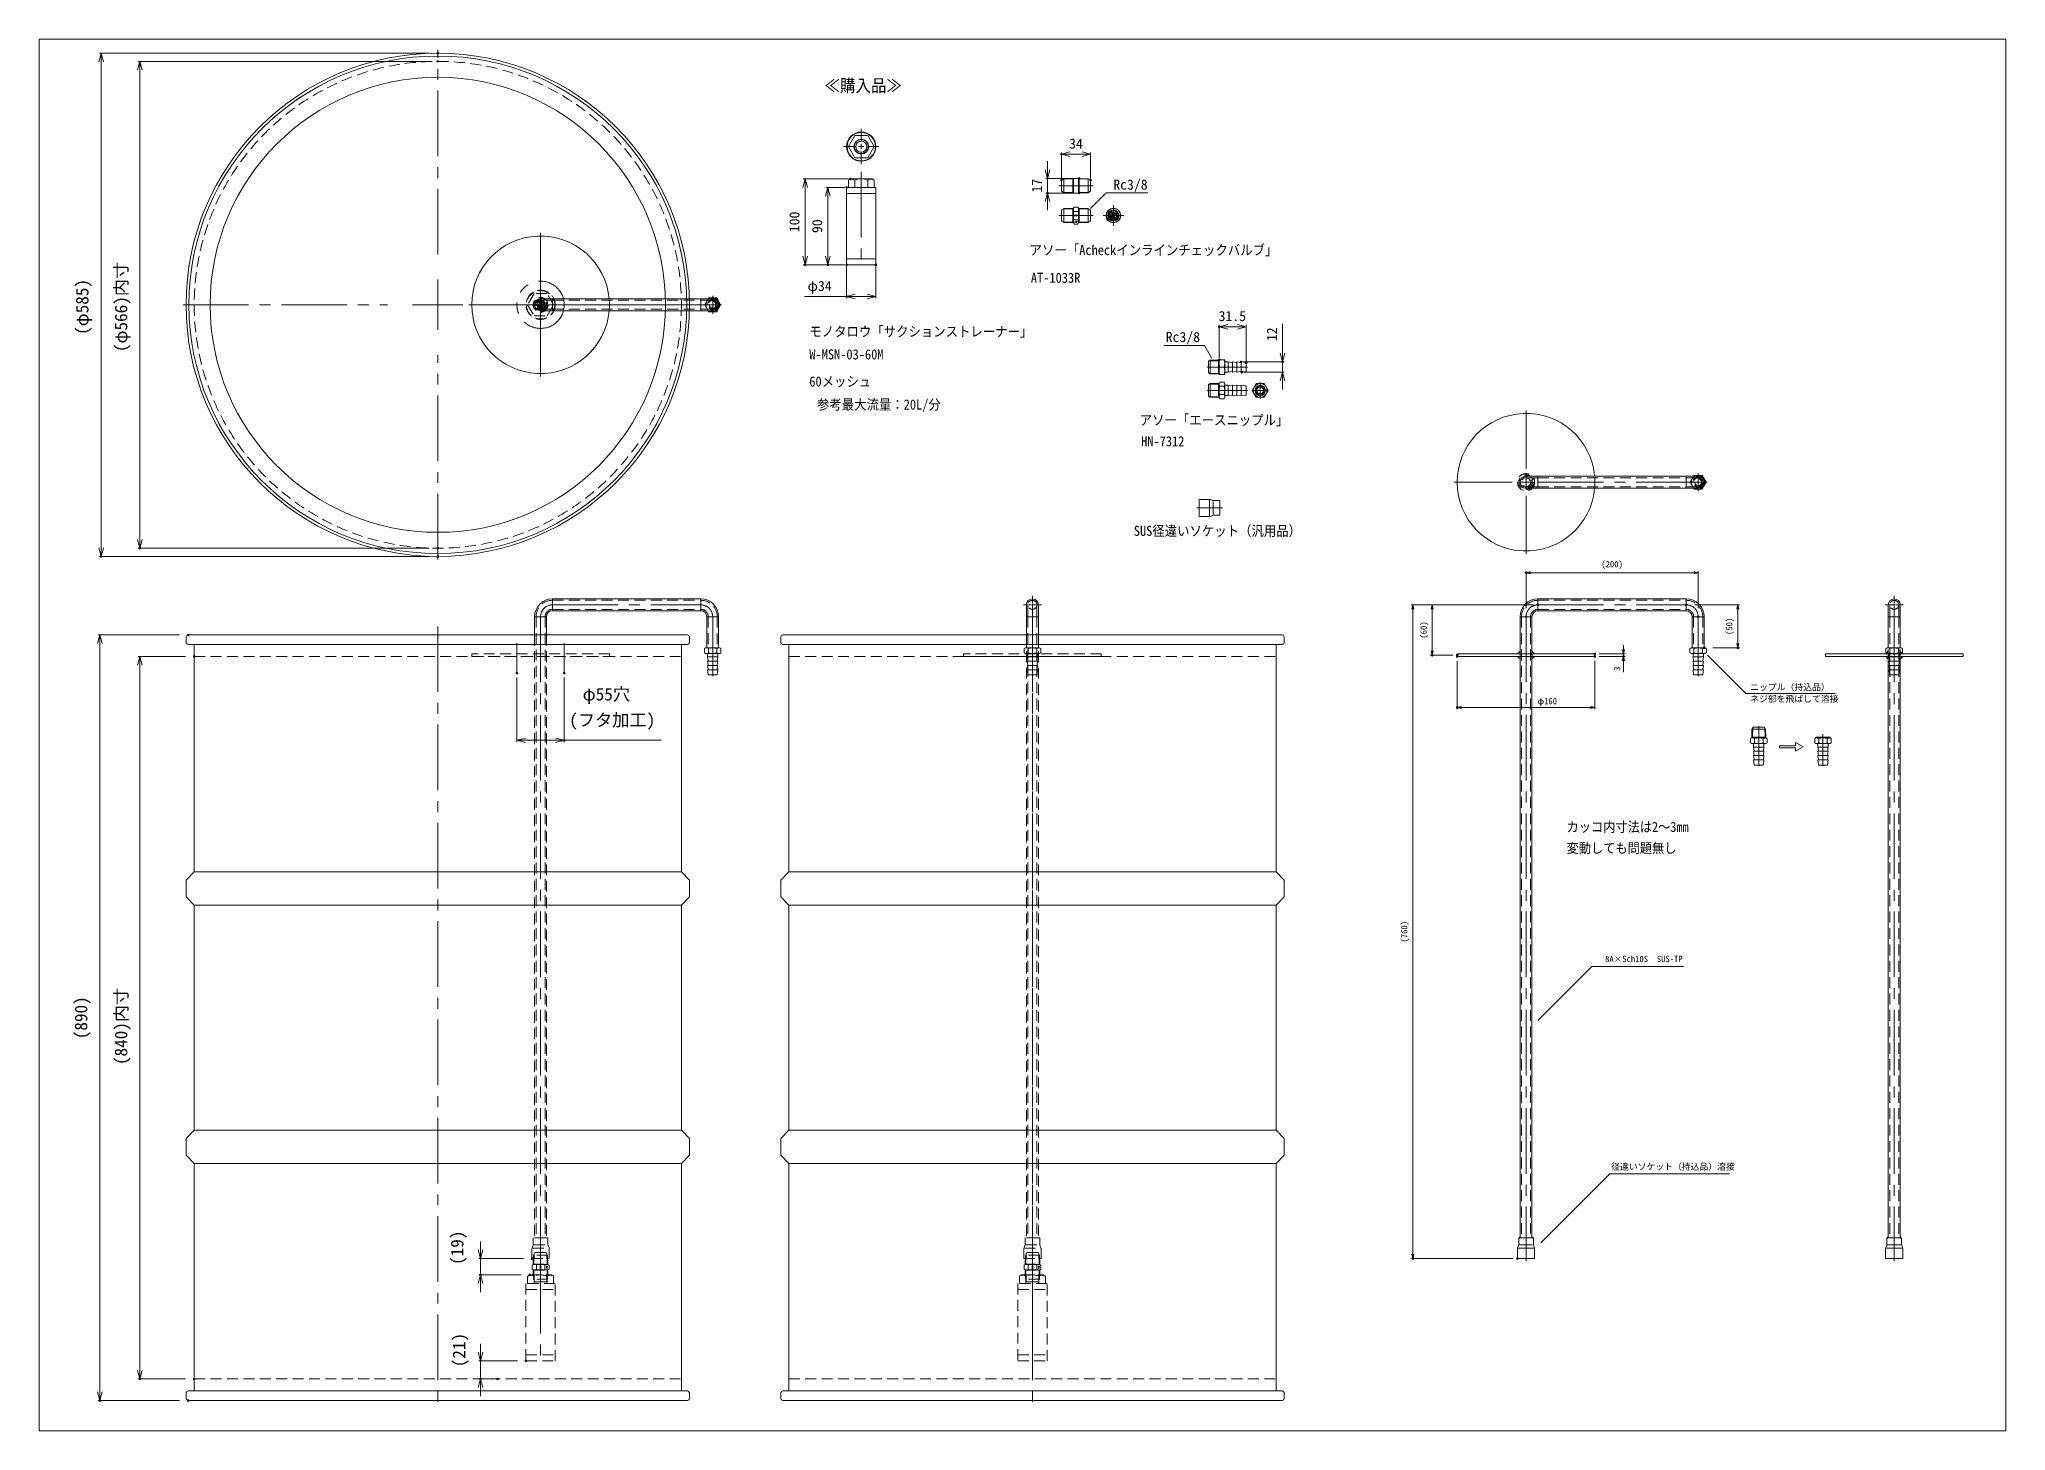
# Model space of a CAD drawing. Units: millimetres at full size. Extents: x -34906 to 7411, y -8440 to 3030.
# Drawn here: x -19934 to -17649, y -5998 to -4380 of the extents above; entities that cross this region are included whole.
import ezdxf
from ezdxf.enums import TextEntityAlignment as Align

# ---------------------------------------------------------------- set-up
doc = ezdxf.new("R2010")
doc.units = ezdxf.units.MM
doc.header["$LTSCALE"] = 4
doc.header["$PDMODE"] = 32
doc.header["$PDSIZE"] = 2
for name, pattern in [('USER1', [28.575, 19.05, -3.175, 3.175, -3.175]), ('USER3', [31.75, 15.875, -3.175, 3.175, -3.175, 3.175, -3.175]), ('USER4', [4.7625, 3.175, -1.5875])]:
    doc.linetypes.add(name, pattern=pattern)
for name, color, linetype, lineweight in [('0-1_Defpoints', 7, 'Continuous', 18), ('0-2_01_外形線', 7, 'Continuous', 18), ('0-3_04_中心線', 7, 'USER1', 9), ('0-4_06_文字', 7, 'Continuous', 9), ('0-5_07_寸法線', 7, 'Continuous', 9), ('0-6_02_細線', 5, 'Continuous', 18), ('0-8_05_仮想線', 2, 'Continuous', 18), ('0-A_03_かくれ線', 6, 'USER4', 18)]:
    doc.layers.add(name, color=color, linetype=linetype, lineweight=lineweight)
doc.styles.add('ＭＳ ゴシック', font='')
doc.styles.get('ＭＳ ゴシック').set_extended_font_data('MS Gothic')

msp = doc.modelspace()

# ---------------------------------------------------------------- texts
at = {"layer": '0-4_06_文字', "style": 'ＭＳ ゴシック', "width": 0.9}
for s, height, p in [('≪購入品≫', 14.66, (-19021.739, -4445.557)), ('アソー「Acheckインラインチェックバルブ」', 11.73, (-18783.41, -4634.329)), ('AT-1033R', 11.73, (-18781.948, -4666.588)), ('モノタロウ「サクションストレーナー」', 11.73, (-19039.376, -4729.02)), ('W-MSN-03-60M', 11.73, (-19039.376, -4755.639)), ('60メッシュ', 11.73, (-19039.376, -4787.138)), ('参考最大流量：20L/分', 11.73, (-19030.528, -4813.922)), ('アソー「エースニップル」', 11.73, (-18655.549, -4831.97)), ('HN-7312', 11.73, (-18653.836, -4856.634)), ('SUS径違いソケット（汎用品）', 11.73, (-18662.379, -4960.809)), ('カッコ内寸法は2～3㎜', 11.55, (-18159.498, -5304.825)), ('変動しても問題無し', 11.55, (-18159.498, -5329.433))]:
    msp.add_text(s, height=height, dxfattribs=at).set_placement(p, align=Align.BOTTOM_LEFT)
at = {"layer": '0-4_06_文字', "style": 'ＭＳ ゴシック'}
for s, p in [('ニップル（持込品）', (-17946.155, -5139.112)), ('ネジ部を飛ばして溶接', (-17946.155, -5152.627)), ('8A×Sch10S\u3000SUS-TP', (-18114.758, -5454.957)), ('径違いソケット（持込品）溶接', (-18107.752, -5696.457))]:
    msp.add_text(s, height=7.331, dxfattribs=at).set_placement(p, align=Align.BOTTOM_LEFT)
at = {"layer": '0-5_07_寸法線', "style": 'ＭＳ ゴシック'}
for s, height, p in [('34', 11.73, (-18737.539, -4510.625)), ('Rc3/8', 11.73, (-18686.194, -4558.233)), ('φ34', 11.73, (-19041.48, -4676.074)), ('31.5', 11.73, (-18563.832, -4711.074)), ('Rc3/8', 11.73, (-18625.284, -4735.414)), ('(200)', 7.331, (-18119.108, -4995.988)), ('φ55穴', 14.66, (-19302.73, -5153.027)), ('(フタ加工)', 14.66, (-19318.33, -5183.027)), ('φ160', 7.331, (-18193.193, -5155.22))]:
    msp.add_text(s, height=height, dxfattribs=at).set_placement(p, align=Align.BOTTOM_LEFT)
for s, height, p in [('17', 11.73, (-18765.632, -4558.071)), ('100', 11.73, (-19047.349, -4604.207)), ('90', 11.73, (-19020.902, -4605.207)), ('(φ566)内寸', 14.66, (-19827.4, -4743.607)), ('(φ585)', 14.66, (-19872.541, -4723.607)), ('12', 11.73, (-18492.54, -4730.806)), ('(60)', 7.331, (-18319.806, -5076.666)), ('(50)', 7.331, (-17964.644, -5072.415)), ('3', 7.331, (-18094.954, -5114.082)), ('(760)', 7.331, (-18342.288, -5429.916)), ('(890)', 14.66, (-19873.88, -5542.416)), ('(840)内寸', 14.66, (-19827.4, -5572.416)), ('(19)', 14.66, (-19436.847, -5804.773)), ('(21)', 14.66, (-19434.627, -5923.773))]:
    msp.add_text(s, height=height, rotation=90, dxfattribs=at).set_placement(p, align=Align.BOTTOM_LEFT)

# ---------------------------------------------------------------- linework, layer by layer
at = {"layer": '0-1_Defpoints'}
msp.add_lwpolyline([(-19934.024, -5997.523), (-17649.338, -5997.523), (-17649.338, -4379.954), (-19934.024, -4379.954)], close=True, dxfattribs=at)
at = {"layer": '0-2_01_外形線'}
for p, q in [((-18991.68, -4542.207), (-18994.036, -4543.567)), ((-18994.034, -4552.207), (-18994.036, -4543.567)), ((-18991.68, -4542.207), (-18966.367, -4542.207)), ((-18986.529, -4552.207), (-18986.529, -4543.567)), ((-18971.518, -4552.207), (-18971.518, -4543.567)), ((-18966.367, -4542.207), (-18964.01, -4543.567)), ((-18964.01, -4552.207), (-18964.01, -4543.567)), ((-18743.641, -4541.982), (-18746.539, -4543.655)), ((-18746.539, -4556.655), (-18746.539, -4543.655)), ((-18733.181, -4541.655), (-18743.641, -4541.982)), ((-18743.641, -4550.155), (-18743.641, -4541.982)), ((-18732.539, -4541.655), (-18733.181, -4541.655)), ((-18733.181, -4541.655), (-18733.181, -4558.655)), ((-18733.181, -4558.655), (-18733.181, -4541.655)), ((-18732.539, -4545.905), (-18732.539, -4541.655)), ((-18732.539, -4554.405), (-18732.539, -4545.905)), ((-18731.78, -4541.655), (-18727.298, -4541.655)), ((-18731.534, -4541.645), (-18731.534, -4541.655)), ((-18728.942, -4541.645), (-18731.534, -4541.645)), ((-18728.942, -4541.645), (-18728.942, -4541.655)), ((-18727.646, -4541.645), (-18728.942, -4541.645)), ((-18727.646, -4541.645), (-18727.646, -4541.655)), ((-18725.897, -4541.655), (-18726.539, -4541.655)), ((-18726.539, -4545.905), (-18726.539, -4541.655)), ((-18726.539, -4554.405), (-18726.539, -4545.905)), ((-18715.437, -4541.982), (-18725.897, -4541.655)), ((-18725.897, -4541.655), (-18725.897, -4558.655)), ((-18725.897, -4541.655), (-18725.897, -4558.655)), ((-18712.539, -4543.655), (-18715.437, -4541.982)), ((-18715.437, -4558.328), (-18715.437, -4541.982)), ((-18712.539, -4556.655), (-18712.539, -4543.655)), ((-18996.023, -4559.207), (-18962.023, -4559.207)), ((-18746.539, -4556.655), (-18743.641, -4558.328)), ((-18743.641, -4558.328), (-18743.641, -4550.155)), ((-18743.641, -4558.328), (-18733.181, -4558.655)), ((-18733.181, -4558.655), (-18732.539, -4558.655)), ((-18732.539, -4558.655), (-18732.539, -4554.405)), ((-18731.78, -4550.155), (-18727.298, -4550.155)), ((-18731.78, -4558.655), (-18727.298, -4558.655)), ((-18731.534, -4558.655), (-18731.534, -4558.665)), ((-18728.942, -4558.665), (-18731.534, -4558.665)), ((-18728.942, -4558.655), (-18728.942, -4558.665)), ((-18726.539, -4558.655), (-18726.539, -4554.405)), ((-18726.539, -4558.655), (-18725.897, -4558.655)), ((-18725.897, -4558.655), (-18715.437, -4558.328)), ((-18715.437, -4558.328), (-18712.539, -4556.655)), ((-18743.641, -4576.717), (-18746.539, -4578.39)), ((-18746.539, -4584.89), (-18746.539, -4578.39)), ((-18746.539, -4591.39), (-18746.539, -4584.89)), ((-18746.539, -4591.39), (-18743.641, -4593.064)), ((-18733.181, -4576.39), (-18743.641, -4576.717)), ((-18743.641, -4593.064), (-18743.641, -4576.717)), ((-18732.539, -4576.39), (-18733.181, -4576.39)), ((-18733.181, -4576.39), (-18733.181, -4593.39)), ((-18733.181, -4593.39), (-18733.181, -4576.39)), ((-18731.78, -4575.075), (-18732.539, -4576.39)), ((-18732.539, -4577.529), (-18732.539, -4576.39)), ((-18732.539, -4584.89), (-18732.539, -4577.529)), ((-18732.539, -4592.252), (-18732.539, -4584.89)), ((-18731.78, -4575.075), (-18727.298, -4575.075)), ((-18731.78, -4579.983), (-18727.298, -4579.983)), ((-18731.78, -4589.798), (-18727.298, -4589.798)), ((-18731.534, -4584.566), (-18731.534, -4584.89)), ((-18728.942, -4584.566), (-18731.534, -4584.566)), ((-18731.534, -4584.89), (-18731.534, -4585.214)), ((-18731.534, -4585.214), (-18728.942, -4585.214)), ((-18730.921, -4592.103), (-18730.921, -4592.111)), ((-18728.092, -4591.796), (-18728.976, -4591.572)), ((-18728.976, -4591.572), (-18728.976, -4591.581)), ((-18728.092, -4591.804), (-18728.976, -4591.581)), ((-18728.942, -4584.113), (-18728.942, -4584.566)), ((-18727.646, -4584.89), (-18728.942, -4584.113)), ((-18728.942, -4585.668), (-18727.646, -4584.89)), ((-18728.942, -4585.214), (-18728.942, -4585.668)), ((-18728.092, -4591.796), (-18728.092, -4591.804)), ((-18726.539, -4576.39), (-18727.298, -4575.075)), ((-18725.897, -4576.39), (-18726.539, -4576.39)), ((-18726.539, -4577.529), (-18726.539, -4576.39)), ((-18726.539, -4584.89), (-18726.539, -4577.529)), ((-18726.539, -4592.252), (-18726.539, -4584.89)), ((-18715.437, -4576.717), (-18725.897, -4576.39)), ((-18725.897, -4576.39), (-18725.897, -4593.39)), ((-18725.897, -4576.39), (-18725.897, -4593.39)), ((-18712.539, -4578.39), (-18715.437, -4576.717)), ((-18715.437, -4593.064), (-18715.437, -4576.717)), ((-18715.437, -4593.064), (-18712.539, -4591.39)), ((-18712.539, -4584.89), (-18712.539, -4578.39)), ((-18712.539, -4591.39), (-18712.539, -4584.89)), ((-18687.828, -4588.158), (-18688.675, -4589.737)), ((-18686.404, -4590.381), (-18686.297, -4588.592)), ((-18684.301, -4588.476), (-18684.247, -4588.448)), ((-18683.384, -4587.85), (-18683.249, -4587.722)), ((-18743.641, -4593.064), (-18733.181, -4593.39)), ((-18733.181, -4593.39), (-18732.539, -4593.39)), ((-18732.539, -4593.39), (-18732.539, -4592.252)), ((-18732.539, -4593.39), (-18731.78, -4594.705)), ((-18731.78, -4594.705), (-18727.298, -4594.705)), ((-18731.12, -4592.252), (-18731.12, -4592.26)), ((-18730.921, -4592.409), (-18728.967, -4592.707)), ((-18729.89, -4592.256), (-18729.32, -4592.343)), ((-18728.976, -4592.94), (-18728.092, -4592.716)), ((-18728.976, -4592.931), (-18728.976, -4592.94)), ((-18728.092, -4592.708), (-18728.092, -4592.716)), ((-18727.298, -4594.705), (-18726.539, -4593.39)), ((-18726.539, -4593.39), (-18726.539, -4592.252)), ((-18726.539, -4593.39), (-18725.897, -4593.39)), ((-18725.897, -4593.39), (-18715.437, -4593.064)), ((-18996.023, -4635.207), (-18962.023, -4635.207)), ((-19156.884, -4681.707), (-19156.249, -4680.607)), ((-18575.715, -4760.949), (-18575.715, -4767.699)), ((-18575.715, -4767.699), (-18573.626, -4768.905)), ((-18575.194, -4753.898), (-18564.083, -4753.567)), ((-18575.194, -4768), (-18564.083, -4768.331)), ((-18573.626, -4752.993), (-18563.717, -4752.699)), ((-18573.626, -4752.993), (-18573.626, -4760.949)), ((-18573.626, -4768.905), (-18573.626, -4760.949)), ((-18573.626, -4768.905), (-18563.717, -4769.199)), ((-18563.215, -4752.699), (-18564.083, -4753.567)), ((-18564.083, -4752.71), (-18564.083, -4760.949)), ((-18564.083, -4769.188), (-18564.083, -4760.949)), ((-18563.215, -4769.199), (-18564.083, -4768.331)), ((-18563.215, -4752.699), (-18563.717, -4752.699)), ((-18563.215, -4769.199), (-18563.717, -4769.199)), ((-18563.215, -4752.449), (-18563.215, -4760.949)), ((-18563.215, -4769.449), (-18563.215, -4760.949)), ((-18563.215, -4769.449), (-18556.715, -4769.449)), ((-18562.445, -4760.949), (-18557.484, -4760.949)), ((-18556.715, -4769.449), (-18556.715, -4767.449)), ((-18552.715, -4754.949), (-18556.215, -4754.949)), ((-18552.715, -4766.949), (-18556.215, -4766.949)), ((-18548.289, -4755.613), (-18552.715, -4754.949)), ((-18552.715, -4754.949), (-18552.715, -4766.949)), ((-18548.289, -4766.285), (-18552.715, -4766.949)), ((-18543.289, -4755.613), (-18547.715, -4754.949)), ((-18547.715, -4754.949), (-18547.715, -4755.118)), ((-18547.715, -4754.949), (-18547.715, -4760.949)), ((-18547.715, -4766.949), (-18547.715, -4760.949)), ((-18543.289, -4766.285), (-18547.715, -4766.949)), ((-18547.715, -4766.949), (-18547.715, -4766.78)), ((-18542.715, -4754.949), (-18542.715, -4755.163)), ((-18538.289, -4755.613), (-18542.715, -4754.949)), ((-18542.715, -4754.949), (-18542.715, -4755.118)), ((-18542.715, -4754.949), (-18542.715, -4760.949)), ((-18542.715, -4766.949), (-18542.715, -4760.949)), ((-18538.289, -4766.285), (-18542.715, -4766.949)), ((-18542.715, -4766.949), (-18542.715, -4766.735)), ((-18542.715, -4766.949), (-18542.715, -4766.78)), ((-18537.715, -4754.949), (-18537.715, -4755.163)), ((-18532.153, -4755.644), (-18537.715, -4754.949)), ((-18537.715, -4754.949), (-18537.715, -4755.118)), ((-18537.715, -4754.949), (-18537.715, -4760.949)), ((-18537.715, -4766.949), (-18537.715, -4760.949)), ((-18532.153, -4766.254), (-18537.715, -4766.949)), ((-18537.715, -4766.949), (-18537.715, -4766.735)), ((-18537.715, -4766.949), (-18537.715, -4766.78)), ((-18531.715, -4760.949), (-18531.715, -4756.14)), ((-18531.715, -4760.949), (-18531.715, -4765.758)), ((-18575.714, -4788.173), (-18575.714, -4794.923)), ((-18575.714, -4794.923), (-18573.626, -4796.129)), ((-18575.194, -4781.123), (-18564.082, -4780.791)), ((-18575.194, -4795.224), (-18564.082, -4795.555)), ((-18573.626, -4780.217), (-18563.716, -4779.923)), ((-18573.626, -4780.217), (-18573.626, -4788.173)), ((-18573.626, -4796.129), (-18573.626, -4788.173)), ((-18573.626, -4796.129), (-18563.716, -4796.423)), ((-18563.214, -4779.923), (-18564.082, -4780.791)), ((-18564.082, -4779.935), (-18564.082, -4788.173)), ((-18564.082, -4796.412), (-18564.082, -4788.173)), ((-18563.214, -4796.423), (-18564.082, -4795.555)), ((-18563.214, -4779.923), (-18563.716, -4779.923)), ((-18563.214, -4796.423), (-18563.716, -4796.423)), ((-18563.215, -4779.923), (-18562.445, -4778.59)), ((-18563.215, -4779.923), (-18563.215, -4788.173)), ((-18563.215, -4794.923), (-18563.215, -4788.173)), ((-18563.215, -4796.423), (-18563.215, -4788.173)), ((-18563.215, -4796.423), (-18562.445, -4797.756)), ((-18562.445, -4778.59), (-18557.484, -4778.59)), ((-18557.484, -4783.266), (-18562.445, -4783.266)), ((-18557.484, -4793.081), (-18562.445, -4793.081)), ((-18562.445, -4797.756), (-18557.484, -4797.756)), ((-18556.715, -4779.923), (-18557.484, -4778.59)), ((-18556.715, -4796.423), (-18557.484, -4797.756)), ((-18556.715, -4779.923), (-18556.715, -4781.673)), ((-18556.715, -4781.673), (-18556.715, -4788.173)), ((-18556.715, -4794.673), (-18556.715, -4788.173)), ((-18556.715, -4796.423), (-18556.715, -4794.673)), ((-18552.715, -4782.173), (-18556.215, -4782.173)), ((-18552.715, -4794.173), (-18556.215, -4794.173)), ((-18548.289, -4782.837), (-18552.715, -4782.173)), ((-18552.715, -4782.173), (-18552.715, -4794.173)), ((-18548.289, -4793.509), (-18552.715, -4794.173)), ((-18543.289, -4782.837), (-18547.715, -4782.173)), ((-18547.715, -4782.173), (-18547.715, -4782.342)), ((-18547.715, -4782.173), (-18547.715, -4788.173)), ((-18547.715, -4794.173), (-18547.715, -4788.173)), ((-18543.289, -4793.509), (-18547.715, -4794.173)), ((-18547.715, -4794.173), (-18547.715, -4794.004)), ((-18542.715, -4782.173), (-18542.715, -4782.387)), ((-18538.289, -4782.837), (-18542.715, -4782.173)), ((-18542.715, -4782.173), (-18542.715, -4782.342)), ((-18542.715, -4782.173), (-18542.715, -4788.173)), ((-18542.715, -4794.173), (-18542.715, -4788.173)), ((-18538.289, -4793.509), (-18542.715, -4794.173)), ((-18542.715, -4794.173), (-18542.715, -4793.959)), ((-18542.715, -4794.173), (-18542.715, -4794.004)), ((-18537.715, -4782.173), (-18537.715, -4782.387)), ((-18532.153, -4782.868), (-18537.715, -4782.173)), ((-18537.715, -4782.173), (-18537.715, -4782.342)), ((-18537.715, -4782.173), (-18537.715, -4788.173)), ((-18537.715, -4794.173), (-18537.715, -4788.173)), ((-18532.153, -4793.478), (-18537.715, -4794.173)), ((-18537.715, -4794.173), (-18537.715, -4793.959)), ((-18537.715, -4794.173), (-18537.715, -4794.004)), ((-18531.715, -4788.173), (-18531.715, -4783.364)), ((-18531.715, -4788.173), (-18531.715, -4792.982)), ((-18011.862, -4887.977), (-18011.227, -4886.877)), ((-18574.263, -4915.768), (-18574.263, -4933.768)), ((-18573.753, -4934.576), (-18570.772, -4933.459)), ((-18570.263, -4917.118), (-18570.263, -4932.418)), ((-19337.83, -5030.516), (-19337.83, -5044.316)), ((-19165.43, -5030.516), (-19165.43, -5044.316)), ((-18192.808, -5030.516), (-18192.808, -5044.316)), ((-18020.408, -5030.516), (-18020.408, -5044.316)), ((-19344.73, -5051.216), (-19358.53, -5051.216)), ((-19358.53, -5051.216), (-19358.53, -5072.416)), ((-19358.53, -5051.216), (-19344.73, -5051.216)), ((-19344.73, -5051.216), (-19344.73, -5072.416)), ((-19158.53, -5051.216), (-19144.73, -5051.216)), ((-19158.53, -5051.216), (-19158.53, -5087.416)), ((-19158.53, -5051.216), (-19144.73, -5051.216)), ((-19144.73, -5051.216), (-19144.73, -5087.416)), ((-18787.021, -5051.216), (-18787.021, -5087.416)), ((-18787.021, -5051.216), (-18773.221, -5051.216)), ((-18773.221, -5051.216), (-18773.221, -5087.416)), ((-18199.708, -5051.216), (-18213.508, -5051.216)), ((-18213.508, -5051.216), (-18213.508, -5094.416)), ((-18213.508, -5051.216), (-18199.708, -5051.216)), ((-18199.708, -5051.216), (-18199.708, -5094.416)), ((-18013.508, -5051.216), (-17999.708, -5051.216)), ((-18013.508, -5051.216), (-18013.508, -5087.416)), ((-18013.508, -5051.216), (-17999.708, -5051.216)), ((-17999.708, -5051.216), (-17999.708, -5087.416)), ((-17785.76, -5051.216), (-17785.76, -5087.416)), ((-17785.76, -5051.216), (-17771.96, -5051.216)), ((-17771.96, -5051.216), (-17771.96, -5087.416)), ((-19763.54, -5074.449), (-19763.54, -5081.534)), ((-19761.007, -5072.416), (-19181.073, -5072.416)), ((-19761.007, -5083.567), (-19754.04, -5083.567)), ((-19754.04, -5083.567), (-19754.04, -5347.891)), ((-19754.04, -5083.567), (-19188.04, -5083.567)), ((-19188.04, -5083.567), (-19188.04, -5347.891)), ((-19181.073, -5083.567), (-19188.04, -5083.567)), ((-19178.54, -5074.449), (-19178.54, -5081.534)), ((-19159.88, -5087.415), (-19161.213, -5088.185)), ((-19161.213, -5088.185), (-19161.213, -5093.146)), ((-19159.88, -5093.915), (-19161.213, -5093.146)), ((-19159.88, -5087.415), (-19151.63, -5087.415)), ((-19159.88, -5093.915), (-19158.13, -5093.915)), ((-19158.53, -5087.416), (-19144.73, -5087.416)), ((-19158.38, -5087.415), (-19151.63, -5087.415)), ((-19158.13, -5093.915), (-19151.63, -5093.915)), ((-19157.63, -5097.915), (-19157.63, -5094.415)), ((-19156.537, -5093.146), (-19156.537, -5088.185)), ((-19143.38, -5087.415), (-19151.63, -5087.415)), ((-19145.13, -5093.915), (-19151.63, -5093.915)), ((-19146.722, -5093.146), (-19146.722, -5088.185)), ((-19145.63, -5097.915), (-19145.63, -5094.415)), ((-19143.38, -5093.915), (-19145.13, -5093.915)), ((-19143.38, -5087.415), (-19142.047, -5088.185)), ((-19143.38, -5093.915), (-19142.047, -5093.146)), ((-19142.047, -5088.185), (-19142.047, -5093.146)), ((-19072.621, -5074.449), (-19072.621, -5081.534)), ((-19070.088, -5072.416), (-18787.021, -5072.416)), ((-19070.088, -5083.567), (-19063.121, -5083.567)), ((-19063.121, -5083.567), (-19063.121, -5347.891)), ((-19063.121, -5083.567), (-18787.021, -5083.567)), ((-18788.374, -5087.415), (-18789.707, -5088.185)), ((-18789.707, -5088.185), (-18789.707, -5093.146)), ((-18788.374, -5093.915), (-18789.707, -5093.146)), ((-18788.374, -5087.415), (-18780.124, -5087.415)), ((-18788.374, -5093.915), (-18786.624, -5093.915)), ((-18787.021, -5087.416), (-18773.221, -5087.416)), ((-18786.874, -5087.415), (-18780.124, -5087.415)), ((-18786.624, -5093.915), (-18780.124, -5093.915)), ((-18786.124, -5097.915), (-18786.124, -5094.415)), ((-18785.031, -5093.146), (-18785.031, -5088.185)), ((-18771.874, -5087.415), (-18780.124, -5087.415)), ((-18773.624, -5093.915), (-18780.124, -5093.915)), ((-18775.216, -5093.146), (-18775.216, -5088.185)), ((-18774.124, -5097.915), (-18774.124, -5094.415)), ((-18771.874, -5093.915), (-18773.624, -5093.915)), ((-18490.154, -5072.416), (-18773.221, -5072.416)), ((-18497.121, -5083.567), (-18773.221, -5083.567)), ((-18771.874, -5087.415), (-18770.541, -5088.185)), ((-18771.874, -5093.915), (-18770.541, -5093.146)), ((-18770.541, -5088.185), (-18770.541, -5093.146)), ((-18497.121, -5083.567), (-18497.121, -5347.891)), ((-18490.154, -5083.567), (-18497.121, -5083.567)), ((-18487.621, -5074.449), (-18487.621, -5081.534)), ((-18014.858, -5087.415), (-18016.191, -5088.185)), ((-18016.191, -5088.185), (-18016.191, -5093.146)), ((-18014.858, -5093.915), (-18016.191, -5093.146)), ((-18014.858, -5087.415), (-18006.608, -5087.415)), ((-18014.858, -5093.915), (-18013.108, -5093.915)), ((-18013.508, -5087.416), (-17999.708, -5087.416)), ((-18013.358, -5087.415), (-18006.608, -5087.415)), ((-18013.108, -5093.915), (-18006.608, -5093.915)), ((-18012.608, -5097.915), (-18012.608, -5094.415)), ((-18011.516, -5093.146), (-18011.516, -5088.185)), ((-17998.358, -5087.415), (-18006.608, -5087.415)), ((-18000.108, -5093.915), (-18006.608, -5093.915)), ((-18001.701, -5093.146), (-18001.701, -5088.185)), ((-18000.608, -5097.915), (-18000.608, -5094.415)), ((-17998.358, -5093.915), (-18000.108, -5093.915)), ((-17998.358, -5087.415), (-17997.026, -5088.185)), ((-17998.358, -5093.915), (-17997.026, -5093.146)), ((-17997.026, -5088.185), (-17997.026, -5093.146)), ((-17787.113, -5087.415), (-17788.446, -5088.185)), ((-17788.446, -5088.185), (-17788.446, -5093.146)), ((-17787.113, -5093.915), (-17788.446, -5093.146)), ((-17787.113, -5087.415), (-17778.863, -5087.415)), ((-17787.113, -5093.915), (-17785.363, -5093.915)), ((-17785.76, -5087.416), (-17771.96, -5087.416)), ((-17785.613, -5087.415), (-17778.863, -5087.415)), ((-17785.363, -5093.915), (-17778.863, -5093.915)), ((-17784.863, -5097.915), (-17784.863, -5094.415)), ((-17783.771, -5093.146), (-17783.771, -5088.185)), ((-17770.613, -5087.415), (-17778.863, -5087.415)), ((-17772.363, -5093.915), (-17778.863, -5093.915)), ((-17773.956, -5093.146), (-17773.956, -5088.185)), ((-17772.863, -5097.915), (-17772.863, -5094.415)), ((-17770.613, -5093.915), (-17772.363, -5093.915)), ((-17770.613, -5087.415), (-17769.28, -5088.185)), ((-17770.613, -5093.915), (-17769.28, -5093.146)), ((-17769.28, -5088.185), (-17769.28, -5093.146)), ((-19145.63, -5097.915), (-19157.63, -5097.915)), ((-19156.966, -5102.341), (-19157.63, -5097.915)), ((-19156.966, -5107.341), (-19157.63, -5102.915)), ((-19157.63, -5102.915), (-19157.46, -5102.915)), ((-19157.63, -5102.915), (-19151.63, -5102.915)), ((-19157.63, -5107.915), (-19157.416, -5107.915)), ((-19156.966, -5112.341), (-19157.63, -5107.915)), ((-19157.63, -5107.915), (-19157.46, -5107.915)), ((-19157.63, -5107.915), (-19151.63, -5107.915)), ((-19157.63, -5112.915), (-19157.416, -5112.915)), ((-19156.935, -5118.477), (-19157.63, -5112.915)), ((-19157.63, -5112.915), (-19157.46, -5112.915)), ((-19157.63, -5112.915), (-19151.63, -5112.915)), ((-19145.63, -5102.915), (-19151.63, -5102.915)), ((-19145.63, -5107.915), (-19151.63, -5107.915)), ((-19145.63, -5112.915), (-19151.63, -5112.915)), ((-19146.325, -5118.477), (-19145.63, -5112.915)), ((-19146.294, -5102.341), (-19145.63, -5097.915)), ((-19146.294, -5107.341), (-19145.63, -5102.915)), ((-19146.294, -5112.341), (-19145.63, -5107.915)), ((-19145.63, -5107.915), (-19145.843, -5107.915)), ((-19145.63, -5112.915), (-19145.843, -5112.915)), ((-19145.63, -5102.915), (-19145.799, -5102.915)), ((-19145.63, -5107.915), (-19145.799, -5107.915)), ((-19145.63, -5112.915), (-19145.799, -5112.915)), ((-18774.124, -5097.915), (-18786.124, -5097.915)), ((-18785.46, -5102.341), (-18786.124, -5097.915)), ((-18785.46, -5107.341), (-18786.124, -5102.915)), ((-18786.124, -5102.915), (-18785.955, -5102.915)), ((-18786.124, -5102.915), (-18780.124, -5102.915)), ((-18786.124, -5107.915), (-18785.91, -5107.915)), ((-18785.46, -5112.341), (-18786.124, -5107.915)), ((-18786.124, -5107.915), (-18785.955, -5107.915)), ((-18786.124, -5107.915), (-18780.124, -5107.915)), ((-18786.124, -5112.915), (-18785.91, -5112.915)), ((-18785.429, -5118.477), (-18786.124, -5112.915)), ((-18786.124, -5112.915), (-18785.955, -5112.915)), ((-18786.124, -5112.915), (-18780.124, -5112.915)), ((-18774.124, -5102.915), (-18780.124, -5102.915)), ((-18774.124, -5107.915), (-18780.124, -5107.915)), ((-18774.124, -5112.915), (-18780.124, -5112.915)), ((-18774.819, -5118.477), (-18774.124, -5112.915)), ((-18774.788, -5102.341), (-18774.124, -5097.915)), ((-18774.788, -5107.341), (-18774.124, -5102.915)), ((-18774.788, -5112.341), (-18774.124, -5107.915)), ((-18774.124, -5107.915), (-18774.338, -5107.915)), ((-18774.124, -5112.915), (-18774.338, -5112.915)), ((-18774.124, -5102.915), (-18774.293, -5102.915)), ((-18774.124, -5107.915), (-18774.293, -5107.915)), ((-18774.124, -5112.915), (-18774.293, -5112.915)), ((-18213.508, -5097.416), (-18213.508, -5773.416)), ((-18199.708, -5097.416), (-18199.708, -5773.416)), ((-18000.608, -5097.915), (-18012.608, -5097.915)), ((-18011.945, -5102.341), (-18012.608, -5097.915)), ((-18011.945, -5107.341), (-18012.608, -5102.915)), ((-18012.608, -5102.915), (-18012.439, -5102.915)), ((-18012.608, -5102.915), (-18006.608, -5102.915)), ((-18012.608, -5107.915), (-18012.395, -5107.915)), ((-18011.945, -5112.341), (-18012.608, -5107.915)), ((-18012.608, -5107.915), (-18012.439, -5107.915)), ((-18012.608, -5107.915), (-18006.608, -5107.915)), ((-18012.608, -5112.915), (-18012.395, -5112.915)), ((-18011.913, -5118.477), (-18012.608, -5112.915)), ((-18012.608, -5112.915), (-18012.439, -5112.915)), ((-18012.608, -5112.915), (-18006.608, -5112.915)), ((-18000.608, -5102.915), (-18006.608, -5102.915)), ((-18000.608, -5107.915), (-18006.608, -5107.915)), ((-18000.608, -5112.915), (-18006.608, -5112.915)), ((-18001.304, -5118.477), (-18000.608, -5112.915)), ((-18001.272, -5102.341), (-18000.608, -5097.915)), ((-18001.272, -5107.341), (-18000.608, -5102.915)), ((-18001.272, -5112.341), (-18000.608, -5107.915)), ((-18000.608, -5107.915), (-18000.822, -5107.915)), ((-18000.608, -5112.915), (-18000.822, -5112.915)), ((-18000.608, -5102.915), (-18000.778, -5102.915)), ((-18000.608, -5107.915), (-18000.778, -5107.915)), ((-18000.608, -5112.915), (-18000.778, -5112.915)), ((-17785.76, -5097.416), (-17785.76, -5773.416)), ((-17772.863, -5097.915), (-17784.863, -5097.915)), ((-17784.199, -5102.341), (-17784.863, -5097.915)), ((-17784.199, -5107.341), (-17784.863, -5102.915)), ((-17784.863, -5102.915), (-17784.694, -5102.915)), ((-17784.863, -5102.915), (-17778.863, -5102.915)), ((-17784.863, -5107.915), (-17784.65, -5107.915)), ((-17784.199, -5112.341), (-17784.863, -5107.915)), ((-17784.863, -5107.915), (-17784.694, -5107.915)), ((-17784.863, -5107.915), (-17778.863, -5107.915)), ((-17784.863, -5112.915), (-17784.65, -5112.915)), ((-17784.168, -5118.477), (-17784.863, -5112.915)), ((-17784.863, -5112.915), (-17784.694, -5112.915)), ((-17784.863, -5112.915), (-17778.863, -5112.915)), ((-17772.863, -5102.915), (-17778.863, -5102.915)), ((-17772.863, -5107.915), (-17778.863, -5107.915)), ((-17772.863, -5112.915), (-17778.863, -5112.915)), ((-17773.559, -5118.477), (-17772.863, -5112.915)), ((-17773.527, -5102.341), (-17772.863, -5097.915)), ((-17773.527, -5107.341), (-17772.863, -5102.915)), ((-17773.527, -5112.341), (-17772.863, -5107.915)), ((-17772.863, -5107.915), (-17773.077, -5107.915)), ((-17772.863, -5112.915), (-17773.077, -5112.915)), ((-17772.863, -5102.915), (-17773.033, -5102.915)), ((-17772.863, -5107.915), (-17773.033, -5107.915)), ((-17772.863, -5112.915), (-17773.033, -5112.915)), ((-17771.96, -5097.416), (-17771.96, -5773.416)), ((-19151.63, -5118.915), (-19156.438, -5118.915)), ((-19151.63, -5118.915), (-19146.821, -5118.915)), ((-18780.124, -5118.915), (-18784.933, -5118.915)), ((-18780.124, -5118.915), (-18775.315, -5118.915)), ((-18006.608, -5118.915), (-18011.417, -5118.915)), ((-18006.608, -5118.915), (-18001.8, -5118.915)), ((-17778.863, -5118.915), (-17783.672, -5118.915)), ((-17778.863, -5118.915), (-17774.055, -5118.915)), ((-17944.15, -5181.793), (-17944.444, -5191.702)), ((-17942.944, -5179.704), (-17944.15, -5181.793)), ((-17944.15, -5181.793), (-17936.194, -5181.793)), ((-17943.244, -5180.224), (-17943.576, -5191.336)), ((-17936.194, -5179.704), (-17942.944, -5179.704)), ((-17928.238, -5181.793), (-17936.194, -5181.793)), ((-17929.143, -5180.224), (-17928.812, -5191.336)), ((-17928.238, -5181.793), (-17927.944, -5191.702)), ((-17944.444, -5192.204), (-17945.777, -5192.973)), ((-17945.777, -5192.973), (-17945.777, -5197.934)), ((-17944.444, -5198.704), (-17945.777, -5197.934)), ((-17944.444, -5192.204), (-17943.576, -5191.336)), ((-17944.444, -5192.204), (-17944.444, -5191.702)), ((-17944.444, -5192.204), (-17936.194, -5192.204)), ((-17944.444, -5198.704), (-17942.694, -5198.704)), ((-17944.432, -5191.336), (-17936.194, -5191.336)), ((-17942.944, -5192.204), (-17936.194, -5192.204)), ((-17942.694, -5198.704), (-17936.194, -5198.704)), ((-17942.194, -5202.704), (-17942.194, -5199.204)), ((-17930.194, -5202.704), (-17942.194, -5202.704)), ((-17941.53, -5207.129), (-17942.194, -5202.704)), ((-17941.53, -5212.129), (-17942.194, -5207.704)), ((-17942.194, -5207.704), (-17942.024, -5207.704)), ((-17942.194, -5207.704), (-17936.194, -5207.704)), ((-17941.101, -5197.934), (-17941.101, -5192.973)), ((-17927.955, -5191.336), (-17936.194, -5191.336)), ((-17927.944, -5192.204), (-17936.194, -5192.204)), ((-17929.694, -5198.704), (-17936.194, -5198.704)), ((-17930.194, -5207.704), (-17936.194, -5207.704)), ((-17931.286, -5197.934), (-17931.286, -5192.973)), ((-17930.858, -5207.129), (-17930.194, -5202.704)), ((-17930.858, -5212.129), (-17930.194, -5207.704)), ((-17930.194, -5207.704), (-17930.363, -5207.704)), ((-17930.194, -5202.704), (-17930.194, -5199.204)), ((-17927.944, -5198.704), (-17929.694, -5198.704)), ((-17927.944, -5192.204), (-17928.812, -5191.336)), ((-17927.944, -5192.204), (-17927.944, -5191.702)), ((-17927.944, -5192.204), (-17926.611, -5192.973)), ((-17927.944, -5198.704), (-17926.611, -5197.934)), ((-17926.611, -5192.973), (-17926.611, -5197.934)), ((-17869.874, -5192.204), (-17871.206, -5192.973)), ((-17871.206, -5192.973), (-17871.206, -5197.934)), ((-17869.874, -5198.704), (-17871.206, -5197.934)), ((-17869.874, -5192.204), (-17869.006, -5191.336)), ((-17869.874, -5192.204), (-17869.874, -5191.336)), ((-17869.874, -5192.204), (-17861.624, -5192.204)), ((-17869.874, -5198.704), (-17868.124, -5198.704)), ((-17869.862, -5191.336), (-17861.624, -5191.336)), ((-17868.374, -5192.204), (-17861.624, -5192.204)), ((-17868.124, -5198.704), (-17861.624, -5198.704)), ((-17867.624, -5202.704), (-17867.624, -5199.204)), ((-17855.624, -5202.704), (-17867.624, -5202.704)), ((-17866.96, -5207.129), (-17867.624, -5202.704)), ((-17866.96, -5212.129), (-17867.624, -5207.704)), ((-17867.624, -5207.704), (-17867.454, -5207.704)), ((-17867.624, -5207.704), (-17861.624, -5207.704)), ((-17866.531, -5197.934), (-17866.531, -5192.973)), ((-17853.385, -5191.336), (-17861.624, -5191.336)), ((-17853.374, -5192.204), (-17861.624, -5192.204)), ((-17855.124, -5198.704), (-17861.624, -5198.704)), ((-17855.624, -5207.704), (-17861.624, -5207.704)), ((-17856.716, -5197.934), (-17856.716, -5192.973)), ((-17856.287, -5207.129), (-17855.624, -5202.704)), ((-17856.287, -5212.129), (-17855.624, -5207.704)), ((-17855.624, -5207.704), (-17855.793, -5207.704)), ((-17855.624, -5202.704), (-17855.624, -5199.204)), ((-17853.374, -5198.704), (-17855.124, -5198.704)), ((-17853.374, -5192.204), (-17854.241, -5191.336)), ((-17853.374, -5192.204), (-17853.374, -5191.336)), ((-17853.374, -5192.204), (-17852.041, -5192.973)), ((-17853.374, -5198.704), (-17852.041, -5197.934)), ((-17852.041, -5192.973), (-17852.041, -5197.934)), ((-17942.194, -5212.704), (-17941.98, -5212.704)), ((-17941.53, -5217.129), (-17942.194, -5212.704)), ((-17942.194, -5212.704), (-17942.024, -5212.704)), ((-17942.194, -5212.704), (-17936.194, -5212.704)), ((-17942.194, -5217.704), (-17941.98, -5217.704)), ((-17941.499, -5223.266), (-17942.194, -5217.704)), ((-17942.194, -5217.704), (-17942.024, -5217.704)), ((-17942.194, -5217.704), (-17936.194, -5217.704)), ((-17936.194, -5223.704), (-17941.002, -5223.704)), ((-17930.194, -5212.704), (-17936.194, -5212.704)), ((-17930.194, -5217.704), (-17936.194, -5217.704)), ((-17936.194, -5223.704), (-17931.385, -5223.704)), ((-17930.889, -5223.266), (-17930.194, -5217.704)), ((-17930.858, -5217.129), (-17930.194, -5212.704)), ((-17930.194, -5212.704), (-17930.407, -5212.704)), ((-17930.194, -5217.704), (-17930.407, -5217.704)), ((-17930.194, -5212.704), (-17930.363, -5212.704)), ((-17930.194, -5217.704), (-17930.363, -5217.704)), ((-17867.624, -5212.704), (-17867.41, -5212.704)), ((-17866.96, -5217.129), (-17867.624, -5212.704)), ((-17867.624, -5212.704), (-17867.454, -5212.704)), ((-17867.624, -5212.704), (-17861.624, -5212.704)), ((-17867.624, -5217.704), (-17867.41, -5217.704)), ((-17866.928, -5223.266), (-17867.624, -5217.704)), ((-17867.624, -5217.704), (-17867.454, -5217.704)), ((-17867.624, -5217.704), (-17861.624, -5217.704)), ((-17861.624, -5223.704), (-17866.432, -5223.704)), ((-17855.624, -5212.704), (-17861.624, -5212.704)), ((-17855.624, -5217.704), (-17861.624, -5217.704)), ((-17861.624, -5223.704), (-17856.815, -5223.704)), ((-17856.319, -5223.266), (-17855.624, -5217.704)), ((-17856.287, -5217.129), (-17855.624, -5212.704)), ((-17855.624, -5212.704), (-17855.837, -5212.704)), ((-17855.624, -5217.704), (-17855.837, -5217.704)), ((-17855.624, -5212.704), (-17855.793, -5212.704)), ((-17855.624, -5217.704), (-17855.793, -5217.704)), ((-19754.04, -5347.891), (-19188.04, -5347.891)), ((-19063.121, -5347.891), (-18497.121, -5347.891)), ((-19754.04, -5386.6), (-19754.04, -5648.061)), ((-19188.04, -5386.6), (-19754.04, -5386.6)), ((-19188.04, -5386.6), (-19188.04, -5648.061)), ((-19063.121, -5386.6), (-19063.121, -5648.061)), ((-18497.121, -5386.6), (-19063.121, -5386.6)), ((-18497.121, -5386.6), (-18497.121, -5648.061)), ((-19754.04, -5648.061), (-19188.04, -5648.061)), ((-19063.121, -5648.061), (-18497.121, -5648.061)), ((-19754.04, -5686.77), (-19754.04, -5951.264)), ((-19188.04, -5686.77), (-19754.04, -5686.77)), ((-19188.04, -5686.77), (-19188.04, -5951.264)), ((-19063.121, -5686.77), (-19063.121, -5951.264)), ((-18497.121, -5686.77), (-19063.121, -5686.77)), ((-18497.121, -5686.77), (-18497.121, -5951.264)), ((-18213.508, -5773.416), (-18199.708, -5773.416)), ((-17785.76, -5773.416), (-17771.96, -5773.416)), ((-18215.608, -5785.416), (-18197.608, -5785.416)), ((-18214.258, -5781.416), (-18198.958, -5781.416)), ((-18196.799, -5784.906), (-18197.917, -5781.925)), ((-17787.86, -5785.416), (-17769.86, -5785.416)), ((-17786.51, -5781.416), (-17771.21, -5781.416)), ((-17769.051, -5784.906), (-17770.169, -5781.925)), ((-19763.518, -5953.298), (-19763.54, -5960.383)), ((-19761.007, -5951.264), (-19754.04, -5951.264)), ((-19181.026, -5962.416), (-19761.007, -5962.416)), ((-19754.04, -5951.264), (-19188.04, -5951.264)), ((-19181.073, -5951.264), (-19188.04, -5951.264)), ((-19178.562, -5953.298), (-19178.54, -5960.383)), ((-19072.599, -5953.298), (-19072.621, -5960.383)), ((-19070.088, -5951.264), (-19063.121, -5951.264)), ((-18490.106, -5962.416), (-19070.088, -5962.416)), ((-19063.121, -5951.264), (-18497.121, -5951.264)), ((-18490.154, -5951.264), (-18497.121, -5951.264)), ((-18487.643, -5953.298), (-18487.621, -5960.383))]:
    msp.add_line(p, q, dxfattribs=at)
for points in [[(-18986.529, -4517.715), (-18971.518, -4517.715), (-18964.012, -4504.715), (-18971.518, -4491.715), (-18986.529, -4491.715), (-18994.034, -4504.715)], [(-18996.023, -4642.207), (-18962.023, -4642.207), (-18962.023, -4552.207), (-18996.023, -4552.207)], [(-18729.918, -4592.26), (-18729.32, -4592.351), (-18729.32, -4592.169)], [(-19337.83, -4695.507), (-19165.43, -4695.507), (-19165.43, -4681.707), (-19337.83, -4681.707)], [(-18520.109, -4780.173), (-18524.728, -4788.173), (-18520.109, -4796.173), (-18510.872, -4796.173), (-18506.253, -4788.173), (-18510.872, -4780.173)], [(-18192.808, -4901.777), (-18020.408, -4901.777), (-18020.408, -4887.977), (-18192.808, -4887.977)], [(-19337.83, -5044.316), (-19165.43, -5044.316), (-19165.43, -5030.516), (-19337.83, -5030.516)], [(-18192.808, -5044.316), (-18020.408, -5044.316), (-18020.408, -5030.516), (-18192.808, -5030.516)], [(-18286.608, -5094.416), (-18286.608, -5097.416), (-18126.608, -5097.416), (-18126.608, -5094.416)], [(-18213.508, -5091.416), (-18213.508, -5094.416), (-18216.508, -5094.416)], [(-18199.708, -5091.416), (-18199.708, -5094.416), (-18196.708, -5094.416)], [(-17785.764, -5093.921), (-17785.764, -5094.421), (-17788.764, -5094.423), (-17787.842, -5093.5), (-17787.111, -5093.922)], [(-17771.96, -5093.915), (-17771.96, -5094.416), (-17768.96, -5094.416), (-17769.882, -5093.493), (-17770.613, -5093.915)], [(-18213.508, -5100.416), (-18213.508, -5097.416), (-18216.508, -5097.416)], [(-18199.708, -5100.416), (-18199.708, -5097.416), (-18196.708, -5097.416)], [(-17785.759, -5100.421), (-17785.761, -5097.421), (-17788.761, -5097.423)], [(-17771.96, -5100.416), (-17771.96, -5097.416), (-17768.96, -5097.416)], [(-17884.73, -5202.503), (-17893.48, -5197.503), (-17893.48, -5201.253), (-17912.23, -5201.253), (-17912.23, -5203.753), (-17893.48, -5203.753), (-17893.48, -5207.503)], [(-18213.508, -5770.916), (-18213.508, -5773.416), (-18215.108, -5773.416), (-18215.108, -5775.337)], [(-18199.708, -5770.916), (-18199.708, -5773.416), (-18198.108, -5773.416), (-18198.108, -5775.337)], [(-17785.76, -5770.916), (-17785.76, -5773.416), (-17787.36, -5773.416), (-17787.36, -5775.337)], [(-17771.96, -5770.916), (-17771.96, -5773.416), (-17770.36, -5773.416), (-17770.36, -5775.337)]]:
    msp.add_lwpolyline(points, close=True, dxfattribs=at)
for points in [[(-18727.646, -4558.655), (-18727.646, -4558.665), (-18728.942, -4558.665)], [(-18728.967, -4591.805), (-18730.921, -4592.103), (-18731.002, -4592.127), (-18731.066, -4592.162), (-18731.106, -4592.205), (-18731.12, -4592.252)], [(-18730.921, -4592.111), (-18731.002, -4592.136), (-18731.066, -4592.171), (-18731.106, -4592.213), (-18731.12, -4592.26), (-18731.106, -4592.307), (-18731.066, -4592.35), (-18731.002, -4592.385), (-18730.921, -4592.409)], [(-18728.967, -4591.805), (-18728.967, -4591.814), (-18730.921, -4592.111)], [(-18728.976, -4591.581), (-18728.929, -4591.604), (-18728.894, -4591.632), (-18728.871, -4591.663), (-18728.863, -4591.696), (-18728.869, -4591.729), (-18728.889, -4591.761), (-18728.922, -4591.789), (-18728.967, -4591.814)], [(-18728.092, -4592.716), (-18728.235, -4592.642), (-18728.35, -4592.557), (-18728.435, -4592.463), (-18728.487, -4592.363), (-18728.505, -4592.26), (-18728.487, -4592.158), (-18728.435, -4592.058), (-18728.35, -4591.964), (-18728.235, -4591.879), (-18728.092, -4591.804)], [(-18688.9, -4587.722), (-18688.788, -4587.829), (-18688.733, -4587.88)], [(-18684.204, -4588.759), (-18684.427, -4588.859), (-18684.757, -4588.981)], [(-18684.236, -4588.888), (-18684.414, -4588.965), (-18684.623, -4589.044)], [(-18728.967, -4592.707), (-18728.922, -4592.731), (-18728.889, -4592.76), (-18728.869, -4592.791), (-18728.863, -4592.824), (-18728.871, -4592.857), (-18728.894, -4592.888), (-18728.929, -4592.916), (-18728.976, -4592.94)], [(-19351.63, -4681.707), (-19337.83, -4681.707), (-19337.83, -4695.507), (-19351.63, -4695.507)], [(-19151.63, -4681.707), (-19165.43, -4681.707), (-19165.43, -4695.507), (-19151.63, -4695.507)], [(-19156.884, -4695.507), (-19156.249, -4696.607), (-19147.011, -4696.607), (-19142.392, -4688.607), (-19147.011, -4680.607), (-19156.249, -4680.607)], [(-18575.715, -4760.949), (-18575.715, -4754.199), (-18573.626, -4752.993)], [(-18563.215, -4752.449), (-18556.715, -4752.449), (-18556.715, -4754.449)], [(-18556.715, -4767.449), (-18556.715, -4760.949), (-18556.715, -4754.449)], [(-18575.714, -4788.173), (-18575.714, -4781.423), (-18573.626, -4780.217)], [(-18206.608, -4887.977), (-18192.808, -4887.977), (-18192.808, -4901.777), (-18206.608, -4901.777)], [(-18006.608, -4887.977), (-18020.408, -4887.977), (-18020.408, -4901.777), (-18006.608, -4901.777)], [(-18011.862, -4901.777), (-18011.227, -4902.877), (-18001.99, -4902.877), (-17997.371, -4894.877), (-18001.99, -4886.877), (-18011.227, -4886.877)], [(-18574.807, -4914.768), (-18586.263, -4914.768), (-18586.263, -4934.768), (-18574.807, -4934.768)], [(-18570.772, -4916.076), (-18573.753, -4914.959), (-18574.807, -4914.768)], [(-18569.719, -4933.268), (-18562.263, -4933.268), (-18562.263, -4916.268), (-18569.719, -4916.268)], [(-18787.021, -5037.416), (-18787.021, -5051.216), (-18773.221, -5051.216), (-18773.221, -5037.416)], [(-17785.76, -5037.416), (-17785.76, -5051.216), (-17771.96, -5051.216), (-17771.96, -5037.416)], [(-17784.863, -5094.416), (-17858.86, -5094.416), (-17858.86, -5097.416), (-17784.863, -5097.416)], [(-17772.863, -5094.416), (-17698.86, -5094.416), (-17698.86, -5097.416), (-17772.863, -5097.416)], [(-17936.194, -5179.704), (-17929.444, -5179.704), (-17928.238, -5181.793)], [(-19754.04, -5347.891), (-19763.54, -5357.568), (-19763.54, -5376.923), (-19754.04, -5386.6)], [(-19188.04, -5347.891), (-19178.54, -5357.568), (-19178.54, -5376.923), (-19188.04, -5386.6)], [(-19063.121, -5347.891), (-19072.621, -5357.568), (-19072.621, -5376.923), (-19063.121, -5386.6)], [(-18497.121, -5347.891), (-18487.621, -5357.568), (-18487.621, -5376.923), (-18497.121, -5386.6)], [(-19754.04, -5648.061), (-19763.54, -5657.738), (-19763.54, -5677.093), (-19754.04, -5686.77)], [(-19188.04, -5648.061), (-19178.54, -5657.738), (-19178.54, -5677.093), (-19188.04, -5686.77)], [(-19063.121, -5648.061), (-19072.621, -5657.738), (-19072.621, -5677.093), (-19063.121, -5686.77)], [(-18497.121, -5648.061), (-18487.621, -5657.738), (-18487.621, -5677.093), (-18497.121, -5686.77)], [(-18198.108, -5780.872), (-18198.108, -5773.416), (-18215.108, -5773.416), (-18215.108, -5780.872)], [(-17770.36, -5780.872), (-17770.36, -5773.416), (-17787.36, -5773.416), (-17787.36, -5780.872)], [(-18215.299, -5781.925), (-18216.417, -5784.906), (-18216.608, -5785.96)], [(-18216.608, -5785.96), (-18216.608, -5797.416), (-18196.608, -5797.416), (-18196.608, -5785.96)], [(-17787.551, -5781.925), (-17788.669, -5784.906), (-17788.86, -5785.96)], [(-17788.86, -5785.96), (-17788.86, -5797.416), (-17768.86, -5797.416), (-17768.86, -5785.96)]]:
    msp.add_lwpolyline(points, dxfattribs=at)
for centre, radius in [((-19471.04, -4688.607), 292.5), ((-19471.04, -4688.607), 289.207), ((-19471.04, -4688.607), 264.516), ((-18979.023, -4504.715), 17), ((-18979.023, -4504.715), 16.5), ((-18979.023, -4504.715), 8.5), ((-18979.023, -4504.715), 8.173), ((-18979.023, -4504.715), 6.5), ((-18686.075, -4584.89), 8.5), ((-18686.075, -4584.89), 8.173), ((-18686.075, -4584.89), 6.5), ((-18686.075, -4584.89), 5.5), ((-18689.742, -4584.89), 1.05), ((-18689.15, -4587.448), 0.6), ((-18686.075, -4584.89), 1.65), ((-18686.075, -4584.89), 1.5), ((-18686.075, -4584.89), 1.25), ((-18684.799, -4588.682), 0.6), ((-18515.49, -4788.173), 8), ((-18515.49, -4788.173), 6), ((-18515.49, -4788.173), 5.25), ((-18515.49, -4788.173), 4)]:
    msp.add_circle(centre, radius, dxfattribs=at)
for centre, radius, start, end in [((-18990.283, -4549.73), 7.216, 58.65371, 121.34629), ((-18979.023, -4563.591), 21.384, 69.45207, 110.54793), ((-18967.764, -4549.73), 7.216, 58.65371, 121.34629), ((-18729.006, -4591.664), 0.146, 285.57013, 347.87891), ((-18689.731, -4584.889), 1.125, 168.13589, 282.79868), ((-18686.28, -4585.614), 4.652, 340.21444, 168.13589), ((-18686.075, -4584.89), 4.4, 169.25894, 190.74106), ((-18686.075, -4584.89), 4.297, 167.85201, 192.14799), ((-18686.075, -4584.89), 4, 165.06002, 194.93998), ((-18689.15, -4587.448), 1.5, 331.78043, 102.79868), ((-18687.908, -4588.066), 1.05, 129.79695, 177.29638), ((-18687.908, -4581.715), 1.05, 185.07873, 40.85038), ((-18686.075, -4584.89), 4, 106.64586, 134.93998), ((-18686.075, -4584.89), 5.35, 241.78043, 266.5699), ((-18687.908, -4588.066), 1.05, 248.00985, 79.47597), ((-18686.075, -4584.89), 4.4, 241.78043, 250.74106), ((-18686.075, -4584.89), 4.297, 241.78043, 252.14799), ((-18686.075, -4584.89), 4, 241.78043, 254.93998), ((-18684.799, -4588.682), 1.5, 45.55165, 176.5699), ((-18684.241, -4581.715), 1.05, 145.07529, 339.72154), ((-18684.241, -4588.066), 1.05, 192.9989, 262.58876), ((-18686.075, -4584.89), 4, 285.06002, 296.32332), ((-18684.241, -4588.066), 1.05, 90, 122.59697), ((-18684.241, -4588.066), 1.05, 8.76369, 90), ((-18682.961, -4586.808), 1.125, 225.55165, 340.21444), ((-18682.408, -4584.89), 1.05, 90, 317.9499), ((-18682.408, -4584.89), 1.05, 63.21426, 90), ((-18686.075, -4584.89), 4, 345.06002, 14.93998), ((-18686.075, -4584.89), 4.297, 347.85201, 8.00088), ((-18686.075, -4584.89), 4.4, 349.25894, 359.1957), ((-19351.63, -4688.607), 80, 4.94791, 355.05209), ((-18729.013, -4592.781), 0.154, 283.88233, 346.64294), ((-18727.945, -4592.16), 0.567, 189.33411, 255.00626), ((-19351.63, -4688.607), 7, 80.30368, 279.69632), ((-19351.63, -4688.607), 6.9, 90, 270), ((-19151.63, -4688.607), 8, 239.59845, 120.40155), ((-19151.63, -4688.607), 6.9, 270, 90), ((-18551.46, -4756.699), 11.779, 158.84981, 201.15019), ((-18551.46, -4765.199), 11.779, 158.84981, 201.15019), ((-18568.47, -4756.699), 11.779, 338.84981, 21.15019), ((-18568.47, -4765.199), 11.779, 338.84981, 21.15019), ((-18556.215, -4754.449), 0.5, 180, 270), ((-18556.215, -4767.449), 0.5, 90, 180), ((-18548.215, -4755.118), 0.5, 261.46923, 0), ((-18548.215, -4766.78), 0.5, 0, 98.53077), ((-18543.215, -4755.118), 0.5, 261.46923, 0), ((-18543.215, -4766.78), 0.5, 0, 98.53077), ((-18538.215, -4755.118), 0.5, 261.46923, 0), ((-18538.215, -4766.78), 0.5, 0, 98.53077), ((-18532.215, -4756.14), 0.5, 0, 82.87498), ((-18532.215, -4765.758), 0.5, 277.12502, 0), ((-18559.151, -4780.885), 4.064, 160.17191, 215.85272), ((-18559.151, -4795.461), 4.064, 144.14728, 199.82809), ((-18547.176, -4788.173), 16.038, 162.18223, 197.81777), ((-18560.778, -4780.885), 4.064, 324.14728, 19.82809), ((-18572.747, -4788.173), 16.032, 342.17579, 17.82421), ((-18560.778, -4795.461), 4.064, 340.17191, 35.85272), ((-18556.215, -4781.673), 0.5, 180, 270), ((-18556.215, -4794.673), 0.5, 90, 180), ((-18548.215, -4782.342), 0.5, 261.46923, 0), ((-18548.215, -4794.004), 0.5, 0, 98.53077), ((-18543.215, -4782.342), 0.5, 261.46923, 0), ((-18543.215, -4794.004), 0.5, 0, 98.53077), ((-18538.215, -4782.342), 0.5, 261.46923, 0), ((-18538.215, -4794.004), 0.5, 0, 98.53077), ((-18532.215, -4783.364), 0.5, 0, 82.87498), ((-18532.215, -4792.982), 0.5, 277.12502, 0), ((-18206.608, -4894.877), 80, 4.94791, 355.05209), ((-18206.608, -4894.877), 7, 80.30368, 279.69632), ((-18206.608, -4894.877), 6.9, 90, 270), ((-18006.608, -4894.877), 8, 239.59845, 120.40155), ((-18006.608, -4894.877), 6.9, 270, 90), ((-18574.807, -4931.768), 3, 270, 290.55605), ((-18569.719, -4913.268), 3, 249.44395, 270), ((-18569.719, -4936.268), 3, 90, 110.55605), ((-19337.83, -5051.216), 20.7, 90, 180), ((-19337.83, -5051.216), 6.9, 90, 180), ((-19165.43, -5051.216), 20.7, 0, 90), ((-19165.43, -5051.216), 6.9, 0, 90), ((-18780.121, -5037.416), 6.9, 0, 180), ((-18192.808, -5051.216), 20.7, 90, 180), ((-18192.808, -5051.216), 6.9, 90, 180), ((-18020.408, -5051.216), 20.7, 0, 90), ((-18020.408, -5051.216), 6.9, 0, 90), ((-17778.86, -5037.416), 6.9, 0, 180), ((-19760.572, -5075.553), 3.168, 97.90684, 159.59519), ((-19760.334, -5080.133), 3.499, 203.5939, 258.90407), ((-19181.747, -5080.133), 3.499, 281.09593, 336.4061), ((-19181.509, -5075.553), 3.168, 20.40481, 82.09316), ((-19158.918, -5091.479), 4.064, 54.14728, 109.82809), ((-19158.918, -5089.851), 4.064, 250.17191, 305.85272), ((-19158.13, -5094.415), 0.5, 0, 90), ((-19151.63, -5103.453), 16.038, 72.18223, 107.81777), ((-19151.63, -5077.883), 16.032, 252.17579, 287.82421), ((-19144.342, -5091.479), 4.064, 70.17191, 125.85272), ((-19144.342, -5089.851), 4.064, 234.14728, 289.82809), ((-19145.13, -5094.415), 0.5, 90, 180), ((-19069.652, -5075.553), 3.168, 97.90684, 159.59519), ((-19069.414, -5080.133), 3.499, 203.5939, 258.90407), ((-18787.412, -5091.479), 4.064, 54.14728, 109.82809), ((-18787.412, -5089.852), 4.064, 250.17191, 305.85272), ((-18786.624, -5094.415), 0.5, 0, 90), ((-18780.124, -5103.454), 16.038, 72.18223, 107.81777), ((-18780.124, -5077.883), 16.032, 252.17579, 287.82421), ((-18772.836, -5091.479), 4.064, 70.17191, 125.85272), ((-18772.836, -5089.852), 4.064, 234.14728, 289.82809), ((-18773.624, -5094.415), 0.5, 90, 180), ((-18490.59, -5075.553), 3.168, 20.40481, 82.09316), ((-18490.827, -5080.133), 3.499, 281.09593, 336.4061), ((-18013.896, -5091.479), 4.064, 54.14728, 109.82809), ((-18013.896, -5089.851), 4.064, 250.17191, 305.85272), ((-18013.108, -5094.415), 0.5, 0, 90), ((-18006.608, -5103.453), 16.038, 72.18223, 107.81777), ((-18006.608, -5077.883), 16.032, 252.17579, 287.82421), ((-17999.321, -5091.479), 4.064, 70.17191, 125.85272), ((-17999.321, -5089.851), 4.064, 234.14728, 289.82809), ((-18000.108, -5094.415), 0.5, 90, 180), ((-17786.151, -5091.479), 4.064, 54.14728, 109.82809), ((-17786.151, -5089.852), 4.064, 250.17191, 305.85272), ((-17785.363, -5094.415), 0.5, 0, 90), ((-17778.863, -5103.454), 16.038, 72.18223, 107.81777), ((-17778.863, -5077.883), 16.032, 252.17579, 287.82421), ((-17771.575, -5091.479), 4.064, 70.17191, 125.85272), ((-17771.575, -5089.852), 4.064, 234.14728, 289.82809), ((-17772.363, -5094.415), 0.5, 90, 180), ((-19157.46, -5102.415), 0.5, 270, 8.53077), ((-19157.46, -5107.415), 0.5, 270, 8.53077), ((-19157.46, -5112.415), 0.5, 270, 8.53077), ((-19145.799, -5102.415), 0.5, 171.46923, 270), ((-19145.799, -5107.415), 0.5, 171.46923, 270), ((-19145.799, -5112.415), 0.5, 171.46923, 270), ((-18785.955, -5102.415), 0.5, 270, 8.53077), ((-18785.955, -5107.415), 0.5, 270, 8.53077), ((-18785.955, -5112.415), 0.5, 270, 8.53077), ((-18774.293, -5102.415), 0.5, 171.46923, 270), ((-18774.293, -5107.415), 0.5, 171.46923, 270), ((-18774.293, -5112.415), 0.5, 171.46923, 270), ((-18012.439, -5102.415), 0.5, 270, 8.53077), ((-18012.439, -5107.415), 0.5, 270, 8.53077), ((-18012.439, -5112.415), 0.5, 270, 8.53077), ((-18000.778, -5102.415), 0.5, 171.46923, 270), ((-18000.778, -5107.415), 0.5, 171.46923, 270), ((-18000.778, -5112.415), 0.5, 171.46923, 270), ((-17784.694, -5102.415), 0.5, 270, 8.53077), ((-17784.694, -5107.415), 0.5, 270, 8.53077), ((-17784.694, -5112.415), 0.5, 270, 8.53077), ((-17773.033, -5102.415), 0.5, 171.46923, 270), ((-17773.033, -5107.415), 0.5, 171.46923, 270), ((-17773.033, -5112.415), 0.5, 171.46923, 270), ((-19156.438, -5118.415), 0.5, 187.12502, 270), ((-19146.821, -5118.415), 0.5, 270, 352.87498), ((-18784.933, -5118.415), 0.5, 187.12502, 270), ((-18775.315, -5118.415), 0.5, 270, 352.87498), ((-18011.417, -5118.415), 0.5, 187.12502, 270), ((-18001.8, -5118.415), 0.5, 270, 352.87498), ((-17783.672, -5118.415), 0.5, 187.12502, 270), ((-17774.055, -5118.415), 0.5, 270, 352.87498), ((-17943.482, -5196.267), 4.064, 54.14728, 109.82809), ((-17943.482, -5194.64), 4.064, 250.17191, 305.85272), ((-17942.694, -5199.204), 0.5, 0, 90), ((-17942.024, -5207.204), 0.5, 270, 8.53077), ((-17936.194, -5208.242), 16.038, 72.18223, 107.81777), ((-17936.194, -5182.671), 16.032, 252.17579, 287.82421), ((-17928.906, -5196.267), 4.064, 70.17191, 125.85272), ((-17928.906, -5194.64), 4.064, 234.14728, 289.82809), ((-17930.363, -5207.204), 0.5, 171.46923, 270), ((-17929.694, -5199.204), 0.5, 90, 180), ((-17868.911, -5196.267), 4.064, 54.14728, 109.82809), ((-17868.911, -5194.64), 4.064, 250.17191, 305.85272), ((-17868.124, -5199.204), 0.5, 0, 90), ((-17867.454, -5207.204), 0.5, 270, 8.53077), ((-17861.624, -5208.242), 16.038, 72.18223, 107.81777), ((-17861.624, -5182.671), 16.032, 252.17579, 287.82421), ((-17854.336, -5196.267), 4.064, 70.17191, 125.85272), ((-17854.336, -5194.64), 4.064, 234.14728, 289.82809), ((-17855.793, -5207.204), 0.5, 171.46923, 270), ((-17855.124, -5199.204), 0.5, 90, 180), ((-17942.024, -5212.204), 0.5, 270, 8.53077), ((-17942.024, -5217.204), 0.5, 270, 8.53077), ((-17941.002, -5223.204), 0.5, 187.12502, 270), ((-17931.385, -5223.204), 0.5, 270, 352.87498), ((-17930.363, -5212.204), 0.5, 171.46923, 270), ((-17930.363, -5217.204), 0.5, 171.46923, 270), ((-17867.454, -5212.204), 0.5, 270, 8.53077), ((-17867.454, -5217.204), 0.5, 270, 8.53077), ((-17866.432, -5223.204), 0.5, 187.12502, 270), ((-17856.815, -5223.204), 0.5, 270, 352.87498), ((-17855.793, -5212.204), 0.5, 171.46923, 270), ((-17855.793, -5217.204), 0.5, 171.46923, 270), ((-18218.108, -5780.872), 3, 339.44395, 0), ((-18195.108, -5780.872), 3, 180, 200.55605), ((-18199.608, -5785.96), 3, 360, 20.55605), ((-17790.36, -5780.872), 3, 339.44395, 0), ((-17767.36, -5780.872), 3, 180, 200.55605), ((-17771.86, -5785.96), 3, 360, 20.55605), ((-19760.572, -5959.278), 3.168, 200.40481, 262.09316), ((-19760.367, -5954.622), 3.418, 100.78919, 157.20076), ((-19181.713, -5954.622), 3.418, 22.79924, 79.21081), ((-19181.509, -5959.278), 3.168, 277.90684, 339.59519), ((-19069.652, -5959.278), 3.168, 200.40481, 262.09316), ((-19069.448, -5954.622), 3.418, 100.78919, 157.20076), ((-18490.794, -5954.622), 3.418, 22.79924, 79.21081), ((-18490.59, -5959.278), 3.168, 277.90684, 339.59519)]:
    msp.add_arc(centre, radius, start, end, dxfattribs=at)
at = {"layer": '0-3_04_中心線'}
for p, q in [((-19471.04, -4630.107), (-19471.04, -4392.607)), ((-18979.023, -4498.415), (-18979.023, -4484.215)), ((-18999.523, -4504.715), (-18985.323, -4504.715)), ((-18979.023, -4525.215), (-18979.023, -4511.015)), ((-18972.723, -4504.715), (-18958.523, -4504.715)), ((-18698.075, -4584.89), (-18687.775, -4584.89)), ((-18686.075, -4583.19), (-18686.075, -4572.89)), ((-18686.075, -4596.89), (-18686.075, -4586.59)), ((-18684.375, -4584.89), (-18674.075, -4584.89)), ((-19351.63, -4672.607), (-19351.63, -4605.107)), ((-19351.63, -4682.307), (-19351.63, -4668.107)), ((-19351.63, -4686.907), (-19351.63, -4676.607)), ((-19151.63, -4687.227), (-19151.63, -4678.207)), ((-19767.04, -4688.607), (-19529.54, -4688.607)), ((-19435.13, -4688.607), (-19367.63, -4688.607)), ((-19412.54, -4688.607), (-19175.04, -4688.607)), ((-19372.13, -4688.607), (-19357.93, -4688.607)), ((-19363.63, -4688.607), (-19353.33, -4688.607)), ((-19351.63, -4700.607), (-19351.63, -4690.307)), ((-19351.63, -4709.107), (-19351.63, -4694.907)), ((-19351.63, -4772.107), (-19351.63, -4704.607)), ((-19349.93, -4688.607), (-19339.63, -4688.607)), ((-19345.33, -4688.607), (-19331.13, -4688.607)), ((-19335.63, -4688.607), (-19268.13, -4688.607)), ((-19165.43, -4688.607), (-19153.01, -4688.607)), ((-19151.63, -4699.007), (-19151.63, -4689.987)), ((-19150.25, -4688.607), (-19141.23, -4688.607)), ((-19471.04, -4984.607), (-19471.04, -4747.107)), ((-18206.608, -4878.877), (-18206.608, -4811.377)), ((-18006.608, -4893.497), (-18006.608, -4884.477)), ((-18290.108, -4894.877), (-18222.608, -4894.877)), ((-18206.608, -4978.377), (-18206.608, -4910.877)), ((-18190.608, -4894.877), (-18123.108, -4894.877)), ((-18020.408, -4894.877), (-18007.988, -4894.877)), ((-18006.608, -4905.277), (-18006.608, -4896.257)), ((-18005.228, -4894.877), (-17996.208, -4894.877)), ((-18781.501, -5037.416), (-18790.521, -5037.416)), ((-18780.121, -5036.036), (-18780.121, -5027.016)), ((-18780.121, -5051.216), (-18780.121, -5038.796)), ((-18769.721, -5037.416), (-18778.741, -5037.416)), ((-17780.24, -5037.416), (-17789.26, -5037.416)), ((-17778.86, -5036.036), (-17778.86, -5027.016)), ((-17778.86, -5051.216), (-17778.86, -5038.796)), ((-17768.46, -5037.416), (-17777.48, -5037.416))]:
    msp.add_line(p, q, dxfattribs=at)
at = {"layer": '0-3_04_中心線', "linetype": 'Continuous'}
for p, q in [((-18982.173, -4504.715), (-18975.873, -4504.715)), ((-18979.023, -4507.865), (-18979.023, -4501.565)), ((-18686.925, -4584.89), (-18685.225, -4584.89)), ((-18686.075, -4585.74), (-18686.075, -4584.04)), ((-19471.04, -4717.857), (-19471.04, -4659.357)), ((-19351.63, -4696.607), (-19351.63, -4680.607)), ((-19500.29, -4688.607), (-19441.79, -4688.607)), ((-19359.63, -4688.607), (-19343.63, -4688.607)), ((-19354.78, -4688.607), (-19348.48, -4688.607)), ((-19352.48, -4688.607), (-19350.78, -4688.607)), ((-19351.63, -4691.757), (-19351.63, -4685.457)), ((-19351.63, -4689.457), (-19351.63, -4687.757)), ((-19152.32, -4688.607), (-19150.94, -4688.607)), ((-19151.63, -4689.297), (-19151.63, -4687.917)), ((-18206.608, -4902.877), (-18206.608, -4886.877)), ((-18214.608, -4894.877), (-18198.608, -4894.877)), ((-18007.298, -4894.877), (-18005.918, -4894.877)), ((-18006.608, -4895.567), (-18006.608, -4894.187)), ((-18779.431, -5037.416), (-18780.811, -5037.416)), ((-18780.121, -5038.106), (-18780.121, -5036.726)), ((-17778.17, -5037.416), (-17779.55, -5037.416)), ((-17778.86, -5038.106), (-17778.86, -5036.726))]:
    msp.add_line(p, q, dxfattribs=at)
at = {"layer": '0-3_04_中心線', "color": 1, "lineweight": 18}
for p, q in [((-18979.023, -4534.207), (-18979.023, -4647.207)), ((-18749.539, -4550.155), (-18709.539, -4550.155)), ((-18749.539, -4584.89), (-18709.539, -4584.89)), ((-19151.63, -4679.127), (-19151.63, -4698.087)), ((-19337.83, -4688.607), (-19165.43, -4688.607)), ((-19143.233, -4688.607), (-19160.027, -4688.607)), ((-18577.112, -4760.949), (-18530.318, -4760.949)), ((-18577.112, -4788.173), (-18530.318, -4788.173)), ((-18507.093, -4788.173), (-18523.887, -4788.173)), ((-18515.49, -4778.693), (-18515.49, -4797.653)), ((-18006.608, -4885.397), (-18006.608, -4904.357)), ((-18192.808, -4894.877), (-18020.408, -4894.877)), ((-17998.211, -4894.877), (-18015.005, -4894.877)), ((-18589.263, -4924.768), (-18559.263, -4924.768)), ((-19337.83, -5037.416), (-19165.43, -5037.416)), ((-18192.808, -5037.416), (-18020.408, -5037.416)), ((-19471.04, -5062.416), (-19471.04, -5972.416)), ((-19351.63, -5051.216), (-19351.63, -5773.416)), ((-19151.63, -5051.216), (-19151.63, -5087.416)), ((-18780.121, -5051.216), (-18780.121, -5773.416)), ((-18780.121, -5051.216), (-18780.121, -5087.416)), ((-18780.121, -5062.416), (-18780.121, -5972.416)), ((-18206.608, -5051.216), (-18206.608, -5773.416)), ((-18006.608, -5051.216), (-18006.608, -5087.416)), ((-17778.86, -5051.216), (-17778.86, -5773.416)), ((-17778.86, -5051.216), (-17778.86, -5087.416)), ((-19351.63, -5088.416), (-19351.63, -5103.416)), ((-19151.63, -5087.415), (-19151.63, -5120.312)), ((-18780.124, -5087.415), (-18780.124, -5120.312)), ((-18780.121, -5088.416), (-18780.121, -5103.416)), ((-18206.608, -5088.416), (-18206.608, -5103.416)), ((-18006.608, -5087.415), (-18006.608, -5120.312)), ((-17778.863, -5087.415), (-17778.863, -5120.312)), ((-17778.86, -5088.416), (-17778.86, -5103.416)), ((-17936.194, -5178.307), (-17936.194, -5225.101)), ((-17861.624, -5187.67), (-17861.624, -5225.101)), ((-19351.63, -5800.416), (-19351.63, -5770.416)), ((-18780.121, -5800.416), (-18780.121, -5770.416)), ((-18206.608, -5800.416), (-18206.608, -5770.416)), ((-17778.86, -5800.416), (-17778.86, -5770.416)), ((-19351.63, -5827.416), (-19351.63, -5787.416)), ((-18780.121, -5827.416), (-18780.121, -5787.416)), ((-19351.63, -5808.416), (-19351.63, -5921.416)), ((-18780.121, -5808.416), (-18780.121, -5921.416))]:
    msp.add_line(p, q, dxfattribs=at)
for centre, start, end in [((-19337.83, -5051.216), 90, 180), ((-19165.43, -5051.216), 0, 90), ((-18192.808, -5051.216), 90, 180), ((-18020.408, -5051.216), 0, 90)]:
    msp.add_arc(centre, 13.8, start, end, dxfattribs=at)
at = {"layer": '0-4_06_文字'}
for p, q in [((-18712.697, -4576.722), (-18694.428, -4558.452)), ((-18694.428, -4558.452), (-18646.181, -4558.452)), ((-18580.408, -4735.906), (-18627.638, -4735.906)), ((-18571.717, -4750.96), (-18580.408, -4735.906)), ((-17995.59, -5096.057), (-17951.252, -5140.396)), ((-17951.252, -5140.396), (-17847.64, -5140.396)), ((-18130.026, -5457.754), (-18192.985, -5520.713)), ((-18130.026, -5457.754), (-18023.747, -5457.754)), ((-18189.461, -5779.138), (-18109.084, -5698.761)), ((-18109.084, -5698.761), (-17970.055, -5698.761))]:
    msp.add_line(p, q, dxfattribs=at)
at = {"layer": '0-5_07_寸法線', "color": 3, "lineweight": 18}
for p, q in [((-19481.04, -4396.107), (-19864.302, -4396.107)), ((-19862.302, -4406.107), (-19862.302, -4971.107)), ((-19481.04, -4405.607), (-19819.162, -4405.607)), ((-19817.162, -4415.607), (-19817.162, -4961.607)), ((-18762.632, -4531.655), (-18762.632, -4521.655)), ((-18746.539, -4541.655), (-18746.539, -4511.625)), ((-18722.539, -4513.625), (-18736.539, -4513.625)), ((-18712.539, -4541.655), (-18712.539, -4511.625)), ((-18993.68, -4542.207), (-19046.349, -4542.207)), ((-18727.897, -4541.655), (-18764.632, -4541.655)), ((-18762.632, -4541.655), (-18762.632, -4558.655)), ((-19044.349, -4552.207), (-19044.349, -4632.207)), ((-18998.023, -4552.207), (-19019.902, -4552.207)), ((-19017.902, -4562.207), (-19017.902, -4632.207)), ((-18727.897, -4558.655), (-18764.632, -4558.655)), ((-18762.632, -4568.655), (-18762.632, -4578.655)), ((-18998.023, -4642.207), (-19046.349, -4642.207)), ((-18998.023, -4642.207), (-19019.902, -4642.207)), ((-18996.023, -4644.207), (-18996.023, -4681.074)), ((-18962.023, -4644.207), (-18962.023, -4681.074)), ((-18996.023, -4679.074), (-19044.938, -4679.074)), ((-18972.023, -4679.074), (-18986.023, -4679.074)), ((-18563.215, -4750.449), (-18563.215, -4712.074)), ((-18541.715, -4714.074), (-18553.215, -4714.074)), ((-18531.715, -4754.14), (-18531.715, -4712.074)), ((-18489.54, -4744.949), (-18489.54, -4710.663)), ((-18535.773, -4754.949), (-18487.54, -4754.949)), ((-18534.85, -4766.949), (-18487.54, -4766.949)), ((-18489.54, -4766.949), (-18489.54, -4754.949)), ((-18489.54, -4776.949), (-18489.54, -4786.949)), ((-19481.04, -4971.607), (-19819.162, -4971.607)), ((-19481.099, -4981.107), (-19864.302, -4981.107)), ((-18206.608, -5041.216), (-18206.608, -4998.107)), ((-18011.608, -5000.107), (-18201.608, -5000.107)), ((-18006.608, -5041.216), (-18006.608, -4998.107)), ((-18197.808, -5037.416), (-18340.169, -5037.416)), ((-18338.169, -5042.416), (-18338.169, -5792.416)), ((-18211.608, -5037.416), (-18317.687, -5037.416)), ((-18315.687, -5042.416), (-18315.687, -5090.916)), ((-18010.408, -5037.416), (-17958.525, -5037.416)), ((-17960.525, -5042.416), (-17960.525, -5082.415)), ((-19771.007, -5072.416), (-19865.642, -5072.416)), ((-19863.642, -5082.416), (-19863.642, -5952.416)), ((-18121.608, -5094.416), (-18091.454, -5094.416)), ((-18093.454, -5089.416), (-18093.454, -5084.416)), ((-18093.454, -5094.416), (-18093.454, -5097.416)), ((-17989.708, -5087.415), (-17958.525, -5087.415)), ((-19764.04, -5097.416), (-19819.162, -5097.416)), ((-19817.162, -5107.416), (-19817.162, -5927.416)), ((-18291.608, -5095.916), (-18317.687, -5095.916)), ((-18286.608, -5102.416), (-18286.608, -5158.72)), ((-18126.608, -5102.416), (-18126.608, -5158.72)), ((-18121.608, -5097.416), (-18091.454, -5097.416)), ((-18093.454, -5102.416), (-18093.454, -5115.749)), ((-19379.13, -5121.796), (-19379.13, -5196.932)), ((-19324.13, -5121.796), (-19324.13, -5196.932)), ((-18131.608, -5156.72), (-18281.608, -5156.72)), ((-19369.13, -5194.932), (-19334.13, -5194.932)), ((-19324.13, -5194.932), (-19211.33, -5194.932)), ((-19421.441, -5787.416), (-19421.441, -5777.416)), ((-19371.63, -5797.416), (-19423.441, -5797.416)), ((-19421.441, -5797.416), (-19421.441, -5816.416)), ((-18221.608, -5797.416), (-18340.169, -5797.416)), ((-19374.286, -5816.416), (-19423.441, -5816.416)), ((-19421.441, -5826.416), (-19421.441, -5836.416)), ((-19378.63, -5916.416), (-19423.441, -5916.416)), ((-19421.441, -5906.416), (-19421.441, -5896.416)), ((-19421.441, -5916.416), (-19421.441, -5937.416)), ((-19764.04, -5937.416), (-19819.162, -5937.416)), ((-19411.63, -5937.416), (-19423.441, -5937.416)), ((-19771.055, -5962.416), (-19865.642, -5962.416)), ((-19421.441, -5947.416), (-19421.441, -5957.416))]:
    msp.add_line(p, q, dxfattribs=at)
at = {"layer": '0-5_07_寸法線'}
for p, q in [((-19862.302, -4396.107), (-19862.302, -4406.107)), ((-19817.162, -4405.607), (-19817.162, -4415.607)), ((-18746.539, -4513.625), (-18736.539, -4513.625)), ((-18712.539, -4513.625), (-18722.539, -4513.625)), ((-19044.349, -4542.207), (-19044.349, -4552.207)), ((-18762.632, -4541.655), (-18762.632, -4531.655)), ((-19017.902, -4552.207), (-19017.902, -4562.207)), ((-18762.632, -4558.655), (-18762.632, -4568.655)), ((-19044.349, -4642.207), (-19044.349, -4632.207)), ((-19017.902, -4642.207), (-19017.902, -4632.207)), ((-18996.023, -4679.074), (-18986.023, -4679.074)), ((-18962.023, -4679.074), (-18972.023, -4679.074)), ((-18563.215, -4714.074), (-18553.215, -4714.074)), ((-18531.715, -4714.074), (-18541.715, -4714.074)), ((-18489.54, -4754.949), (-18489.54, -4744.949)), ((-18489.54, -4766.949), (-18489.54, -4776.949)), ((-19862.302, -4981.107), (-19862.302, -4971.107)), ((-19817.162, -4971.607), (-19817.162, -4961.607)), ((-18206.608, -5000.107), (-18201.608, -5000.107)), ((-18006.608, -5000.107), (-18011.608, -5000.107)), ((-18338.169, -5037.416), (-18338.169, -5042.416)), ((-18315.687, -5037.416), (-18315.687, -5042.416)), ((-17960.525, -5037.416), (-17960.525, -5042.416)), ((-19863.642, -5072.416), (-19863.642, -5082.416)), ((-18315.687, -5095.916), (-18315.687, -5090.916)), ((-18093.454, -5094.416), (-18093.454, -5089.416)), ((-17960.525, -5087.415), (-17960.525, -5082.415)), ((-19817.162, -5097.416), (-19817.162, -5107.416)), ((-18093.454, -5097.416), (-18093.454, -5102.416)), ((-18286.608, -5156.72), (-18281.608, -5156.72)), ((-18126.608, -5156.72), (-18131.608, -5156.72)), ((-19379.13, -5194.932), (-19369.13, -5194.932)), ((-19324.13, -5194.932), (-19334.13, -5194.932)), ((-19421.441, -5797.416), (-19421.441, -5787.416)), ((-18338.169, -5797.416), (-18338.169, -5792.416)), ((-19421.441, -5816.416), (-19421.441, -5826.416)), ((-19421.441, -5916.416), (-19421.441, -5906.416)), ((-19817.162, -5937.416), (-19817.162, -5927.416)), ((-19421.441, -5937.416), (-19421.441, -5947.416)), ((-19863.642, -5962.416), (-19863.642, -5952.416))]:
    msp.add_line(p, q, dxfattribs=at)
for points in [[(-19864.982, -4406.107), (-19862.302, -4396.107), (-19859.623, -4406.107)], [(-19819.841, -4415.607), (-19817.162, -4405.607), (-19814.482, -4415.607)], [(-18736.539, -4516.305), (-18746.539, -4513.625), (-18736.539, -4510.946)], [(-18722.539, -4510.946), (-18712.539, -4513.625), (-18722.539, -4516.305)], [(-19047.028, -4552.207), (-19044.349, -4542.207), (-19041.669, -4552.207)], [(-18759.952, -4531.655), (-18762.632, -4541.655), (-18765.311, -4531.655)], [(-19020.582, -4562.207), (-19017.902, -4552.207), (-19015.223, -4562.207)], [(-18765.311, -4568.655), (-18762.632, -4558.655), (-18759.952, -4568.655)], [(-19041.669, -4632.207), (-19044.349, -4642.207), (-19047.028, -4632.207)], [(-19015.223, -4632.207), (-19017.902, -4642.207), (-19020.582, -4632.207)], [(-18986.023, -4681.753), (-18996.023, -4679.074), (-18986.023, -4676.395)], [(-18972.023, -4676.395), (-18962.023, -4679.074), (-18972.023, -4681.753)], [(-18553.215, -4716.754), (-18563.215, -4714.074), (-18553.215, -4711.395)], [(-18541.715, -4711.395), (-18531.715, -4714.074), (-18541.715, -4716.754)], [(-18486.86, -4744.949), (-18489.54, -4754.949), (-18492.219, -4744.949)], [(-18492.219, -4776.949), (-18489.54, -4766.949), (-18486.86, -4776.949)], [(-19859.623, -4971.107), (-19862.302, -4981.107), (-19864.982, -4971.107)], [(-19814.482, -4961.607), (-19817.162, -4971.607), (-19819.841, -4961.607)], [(-18201.608, -5001.447), (-18206.608, -5000.107), (-18201.608, -4998.768)], [(-18011.608, -4998.768), (-18006.608, -5000.107), (-18011.608, -5001.447)], [(-18339.509, -5042.416), (-18338.169, -5037.416), (-18336.83, -5042.416)], [(-18317.027, -5042.416), (-18315.687, -5037.416), (-18314.347, -5042.416)], [(-17961.865, -5042.416), (-17960.525, -5037.416), (-17959.186, -5042.416)], [(-19866.322, -5082.416), (-19863.642, -5072.416), (-19860.963, -5082.416)], [(-18314.347, -5090.916), (-18315.687, -5095.916), (-18317.027, -5090.916)], [(-18092.114, -5089.416), (-18093.454, -5094.416), (-18094.794, -5089.416)], [(-17959.186, -5082.415), (-17960.525, -5087.415), (-17961.865, -5082.415)], [(-19819.841, -5107.416), (-19817.162, -5097.416), (-19814.482, -5107.416)], [(-18094.794, -5102.416), (-18093.454, -5097.416), (-18092.114, -5102.416)], [(-18281.608, -5158.06), (-18286.608, -5156.72), (-18281.608, -5155.38)], [(-18131.608, -5155.38), (-18126.608, -5156.72), (-18131.608, -5158.06)], [(-19369.13, -5197.611), (-19379.13, -5194.932), (-19369.13, -5192.252)], [(-19334.13, -5192.252), (-19324.13, -5194.932), (-19334.13, -5197.611)], [(-19418.761, -5787.416), (-19421.441, -5797.416), (-19424.12, -5787.416)], [(-18336.83, -5792.416), (-18338.169, -5797.416), (-18339.509, -5792.416)], [(-19424.12, -5826.416), (-19421.441, -5816.416), (-19418.761, -5826.416)], [(-19418.761, -5906.416), (-19421.441, -5916.416), (-19424.12, -5906.416)], [(-19814.482, -5927.416), (-19817.162, -5937.416), (-19819.841, -5927.416)], [(-19424.12, -5947.416), (-19421.441, -5937.416), (-19418.761, -5947.416)], [(-19860.963, -5952.416), (-19863.642, -5962.416), (-19866.322, -5952.416)]]:
    msp.add_lwpolyline(points, dxfattribs=at)
for p in [(-19471.04, -4396.107), (-19471.04, -4405.607), (-18746.539, -4513.625), (-18991.68, -4542.207), (-18746.539, -4543.655), (-18725.897, -4541.655), (-18712.539, -4543.655), (-18996.023, -4552.207), (-18762.632, -4558.655), (-18725.897, -4558.655), (-19044.349, -4642.207), (-19017.902, -4642.207), (-18996.023, -4642.207), (-18996.023, -4642.207), (-18962.023, -4642.207), (-18996.023, -4679.074), (-18563.215, -4714.074), (-18563.215, -4752.449), (-18537.773, -4754.949), (-18536.85, -4766.949), (-18531.715, -4756.14), (-18489.54, -4754.949), (-19862.302, -4981.107), (-19817.162, -4971.607), (-19471.099, -4981.107), (-19471.04, -4971.607), (-18206.608, -5000.107), (-18206.608, -5037.416), (-18192.808, -5037.416), (-18020.408, -5037.416), (-19761.007, -5072.416), (-18206.608, -5051.216), (-18006.608, -5051.216), (-18126.608, -5094.416), (-17999.708, -5087.415), (-17960.525, -5087.415), (-19754.04, -5097.416), (-19379.13, -5116.796), (-19324.13, -5116.796), (-18315.687, -5095.916), (-18286.608, -5095.916), (-18286.608, -5097.416), (-18126.608, -5097.416), (-18126.608, -5097.416), (-18093.454, -5097.416), (-18286.608, -5156.72), (-19324.13, -5194.932), (-19361.63, -5797.416), (-18338.169, -5797.416), (-18216.608, -5797.416), (-19421.441, -5816.416), (-19364.286, -5816.416), (-19368.63, -5916.416), (-19817.162, -5937.416), (-19754.04, -5937.416), (-19421.441, -5937.416), (-19401.63, -5937.416), (-19863.642, -5962.416), (-19761.055, -5962.416)]:
    msp.add_point(p, dxfattribs=at)
at = {"layer": '0-6_02_細線'}
for p, q in [((-18744.919, -4542.72), (-18733.181, -4542.353)), ((-18714.159, -4542.72), (-18725.897, -4542.353)), ((-18744.919, -4557.59), (-18733.181, -4557.957)), ((-18714.159, -4557.59), (-18725.897, -4557.957)), ((-18744.919, -4577.455), (-18733.181, -4577.089)), ((-18714.159, -4577.455), (-18725.897, -4577.089)), ((-18744.919, -4592.325), (-18733.181, -4592.692)), ((-18714.159, -4592.325), (-18725.897, -4592.692))]:
    msp.add_line(p, q, dxfattribs=at)
at = {"layer": '0-8_05_仮想線', "linetype": 'USER3'}
for p, q in [((-19379.13, -5116.796), (-19379.13, -5081.796)), ((-19324.13, -5116.796), (-19324.13, -5081.796))]:
    msp.add_line(p, q, dxfattribs=at)
msp.add_circle((-19351.63, -4688.607), 27.5, dxfattribs=at)
at = {"layer": '0-A_03_かくれ線'}
for p, q in [((-19337.83, -4683.357), (-19351.63, -4683.357)), ((-19337.83, -4683.357), (-19165.43, -4683.357)), ((-19165.43, -4683.357), (-19151.63, -4683.357)), ((-19156.884, -4681.707), (-19160.867, -4688.607)), ((-19353.383, -4691.874), (-19354.23, -4693.453)), ((-19351.959, -4694.097), (-19351.852, -4692.309)), ((-19337.83, -4693.857), (-19351.63, -4693.857)), ((-19349.856, -4692.192), (-19349.802, -4692.165)), ((-19348.939, -4691.567), (-19348.804, -4691.438)), ((-19337.83, -4693.857), (-19165.43, -4693.857)), ((-19165.43, -4693.857), (-19151.63, -4693.857)), ((-19156.884, -4695.507), (-19160.867, -4688.607)), ((-18011.862, -4887.977), (-18015.846, -4894.877)), ((-18192.808, -4889.627), (-18206.608, -4889.627)), ((-18192.808, -4900.127), (-18206.608, -4900.127)), ((-18192.808, -4889.627), (-18020.408, -4889.627)), ((-18192.808, -4900.127), (-18020.408, -4900.127)), ((-18020.408, -4889.627), (-18006.608, -4889.627)), ((-18020.408, -4900.127), (-18006.608, -4900.127)), ((-18011.862, -4901.777), (-18015.846, -4894.877)), ((-19337.83, -5032.166), (-19165.43, -5032.166)), ((-19337.83, -5042.666), (-19165.43, -5042.666)), ((-18785.371, -5051.216), (-18785.371, -5037.416)), ((-18774.871, -5051.216), (-18774.871, -5037.416)), ((-18192.808, -5032.166), (-18020.408, -5032.166)), ((-18192.808, -5042.666), (-18020.408, -5042.666)), ((-17784.11, -5051.216), (-17784.11, -5037.416)), ((-17773.61, -5051.216), (-17773.61, -5037.416)), ((-19356.88, -5051.216), (-19356.88, -5773.416)), ((-19346.38, -5051.216), (-19346.38, -5773.416)), ((-19156.88, -5051.216), (-19156.88, -5087.416)), ((-19146.38, -5051.216), (-19146.38, -5087.416)), ((-18787.021, -5051.216), (-18787.021, -5072.416)), ((-18787.021, -5051.216), (-18773.221, -5051.216)), ((-18785.371, -5051.216), (-18785.371, -5773.416)), ((-18785.371, -5051.216), (-18785.371, -5087.416)), ((-18774.871, -5051.216), (-18774.871, -5773.416)), ((-18774.871, -5051.216), (-18774.871, -5087.416)), ((-18773.221, -5051.216), (-18773.221, -5072.416)), ((-18211.858, -5051.216), (-18211.858, -5773.416)), ((-18201.358, -5051.216), (-18201.358, -5773.416)), ((-18011.858, -5051.216), (-18011.858, -5087.416)), ((-18001.358, -5051.216), (-18001.358, -5087.416)), ((-17785.76, -5051.216), (-17785.76, -5097.416)), ((-17785.76, -5051.216), (-17771.96, -5051.216)), ((-17784.11, -5051.216), (-17784.11, -5773.416)), ((-17784.11, -5051.216), (-17784.11, -5087.416)), ((-17773.61, -5051.216), (-17773.61, -5773.416)), ((-17773.61, -5051.216), (-17773.61, -5087.416)), ((-17771.96, -5051.216), (-17771.96, -5097.416)), ((-19358.63, -5094.416), (-19358.63, -5097.416)), ((-19358.53, -5072.416), (-19358.53, -5773.416)), ((-19344.73, -5072.416), (-19344.73, -5773.416)), ((-19344.63, -5094.416), (-19344.63, -5097.416)), ((-18787.121, -5094.416), (-18787.121, -5097.416)), ((-18787.021, -5072.416), (-18787.021, -5773.416)), ((-18787.021, -5072.416), (-18773.221, -5072.416)), ((-18787.021, -5083.567), (-18773.221, -5083.567)), ((-18773.221, -5072.416), (-18773.221, -5773.416)), ((-18773.121, -5094.416), (-18773.121, -5097.416)), ((-18213.608, -5094.416), (-18213.608, -5097.416)), ((-18213.508, -5094.416), (-18213.508, -5097.416)), ((-18199.708, -5094.416), (-18199.708, -5097.416)), ((-18199.608, -5094.416), (-18199.608, -5097.416)), ((-17785.86, -5094.416), (-17785.86, -5097.416)), ((-17784.863, -5094.416), (-17772.863, -5094.416)), ((-17771.86, -5094.416), (-17771.86, -5097.416)), ((-19754.04, -5097.416), (-19188.04, -5097.416)), ((-19063.121, -5097.416), (-18497.121, -5097.416)), ((-17784.863, -5097.416), (-17772.863, -5097.416)), ((-19358.53, -5773.416), (-19344.73, -5773.416)), ((-18787.021, -5773.416), (-18773.221, -5773.416)), ((-19360.63, -5785.416), (-19342.63, -5785.416)), ((-19359.803, -5793.314), (-19360.13, -5803.774)), ((-19358.13, -5790.416), (-19359.803, -5793.314)), ((-19343.457, -5793.314), (-19359.803, -5793.314)), ((-19359.065, -5792.035), (-19359.432, -5803.774)), ((-19359.28, -5781.416), (-19343.98, -5781.416)), ((-19351.63, -5790.416), (-19358.13, -5790.416)), ((-19345.13, -5790.416), (-19351.63, -5790.416)), ((-19343.457, -5793.314), (-19345.13, -5790.416)), ((-19344.195, -5792.035), (-19343.828, -5803.774)), ((-19343.13, -5803.774), (-19343.457, -5793.314)), ((-19341.821, -5784.906), (-19342.939, -5781.925)), ((-18789.121, -5785.416), (-18771.121, -5785.416)), ((-18788.294, -5793.314), (-18788.621, -5803.774)), ((-18786.621, -5790.416), (-18788.294, -5793.314)), ((-18771.948, -5793.314), (-18788.294, -5793.314)), ((-18787.556, -5792.035), (-18787.923, -5803.774)), ((-18787.771, -5781.416), (-18772.471, -5781.416)), ((-18780.121, -5790.416), (-18786.621, -5790.416)), ((-18773.621, -5790.416), (-18780.121, -5790.416)), ((-18771.948, -5793.314), (-18773.621, -5790.416)), ((-18772.686, -5792.035), (-18772.319, -5803.774)), ((-18771.621, -5803.774), (-18771.948, -5793.314)), ((-18770.312, -5784.906), (-18771.43, -5781.925)), ((-19364.286, -5816.416), (-19366.643, -5817.776)), ((-19366.641, -5826.416), (-19366.643, -5817.776)), ((-19364.286, -5816.416), (-19338.973, -5816.416)), ((-19360.13, -5804.416), (-19361.445, -5805.175)), ((-19361.445, -5809.656), (-19361.445, -5805.175)), ((-19361.445, -5809.656), (-19360.13, -5810.416)), ((-19360.13, -5803.774), (-19360.13, -5804.416)), ((-19360.13, -5803.774), (-19343.13, -5803.774)), ((-19360.13, -5803.774), (-19343.13, -5803.774)), ((-19358.991, -5804.416), (-19360.13, -5804.416)), ((-19360.13, -5810.416), (-19360.13, -5811.058)), ((-19358.991, -5810.416), (-19360.13, -5810.416)), ((-19360.13, -5811.058), (-19359.803, -5821.518)), ((-19360.13, -5811.058), (-19343.13, -5811.058)), ((-19359.803, -5821.518), (-19358.13, -5824.416)), ((-19343.457, -5821.518), (-19359.803, -5821.518)), ((-19359.065, -5822.796), (-19359.432, -5811.058)), ((-19359.135, -5826.416), (-19359.135, -5817.776)), ((-19351.63, -5804.416), (-19358.991, -5804.416)), ((-19351.63, -5810.416), (-19358.991, -5810.416)), ((-19351.63, -5824.416), (-19358.13, -5824.416)), ((-19356.537, -5809.656), (-19356.537, -5805.175)), ((-19351.63, -5805.523), (-19352.407, -5806.819)), ((-19352.407, -5806.819), (-19351.954, -5806.819)), ((-19351.954, -5806.819), (-19351.954, -5809.411)), ((-19351.954, -5809.411), (-19351.63, -5809.411)), ((-19344.269, -5804.416), (-19351.63, -5804.416)), ((-19350.852, -5806.819), (-19351.63, -5805.523)), ((-19351.63, -5809.411), (-19351.306, -5809.411)), ((-19344.269, -5810.416), (-19351.63, -5810.416)), ((-19345.13, -5824.416), (-19351.63, -5824.416)), ((-19351.306, -5806.819), (-19350.852, -5806.819)), ((-19351.306, -5809.411), (-19351.306, -5806.819)), ((-19346.722, -5809.656), (-19346.722, -5805.175)), ((-19345.13, -5824.416), (-19343.457, -5821.518)), ((-19344.725, -5805.968), (-19344.948, -5806.853)), ((-19344.948, -5806.853), (-19344.939, -5806.853)), ((-19344.716, -5805.968), (-19344.939, -5806.853)), ((-19344.725, -5805.968), (-19344.716, -5805.968)), ((-19344.417, -5808.798), (-19344.409, -5808.798)), ((-19343.13, -5804.416), (-19344.269, -5804.416)), ((-19344.269, -5808.997), (-19344.26, -5808.997)), ((-19343.13, -5810.416), (-19344.269, -5810.416)), ((-19344.264, -5807.766), (-19344.177, -5807.197)), ((-19344.195, -5822.796), (-19343.828, -5811.058)), ((-19344.124, -5826.416), (-19344.124, -5817.776)), ((-19344.111, -5808.798), (-19343.813, -5806.843)), ((-19343.813, -5805.968), (-19343.804, -5805.968)), ((-19343.58, -5806.853), (-19343.804, -5805.968)), ((-19343.589, -5806.853), (-19343.58, -5806.853)), ((-19343.457, -5821.518), (-19343.13, -5811.058)), ((-19343.13, -5804.416), (-19343.13, -5803.774)), ((-19341.815, -5805.175), (-19343.13, -5804.416)), ((-19343.13, -5810.416), (-19341.815, -5809.656)), ((-19343.13, -5811.058), (-19343.13, -5810.416)), ((-19341.815, -5809.656), (-19341.815, -5805.175)), ((-19338.973, -5816.416), (-19336.617, -5817.776)), ((-19336.617, -5826.416), (-19336.617, -5817.776)), ((-18792.777, -5816.416), (-18795.134, -5817.776)), ((-18795.132, -5826.416), (-18795.134, -5817.776)), ((-18792.777, -5816.416), (-18767.464, -5816.416)), ((-18788.621, -5804.416), (-18789.936, -5805.175)), ((-18789.936, -5809.656), (-18789.936, -5805.175)), ((-18789.936, -5809.656), (-18788.621, -5810.416)), ((-18788.621, -5803.774), (-18788.621, -5804.416)), ((-18788.621, -5803.774), (-18771.621, -5803.774)), ((-18788.621, -5803.774), (-18771.621, -5803.774)), ((-18787.482, -5804.416), (-18788.621, -5804.416)), ((-18788.621, -5810.416), (-18788.621, -5811.058)), ((-18787.482, -5810.416), (-18788.621, -5810.416)), ((-18788.621, -5811.058), (-18788.294, -5821.518)), ((-18788.621, -5811.058), (-18771.621, -5811.058)), ((-18788.294, -5821.518), (-18786.621, -5824.416)), ((-18771.948, -5821.518), (-18788.294, -5821.518)), ((-18787.556, -5822.796), (-18787.923, -5811.058)), ((-18787.626, -5826.416), (-18787.626, -5817.776)), ((-18780.121, -5804.416), (-18787.482, -5804.416)), ((-18780.121, -5810.416), (-18787.482, -5810.416)), ((-18780.121, -5824.416), (-18786.621, -5824.416)), ((-18785.028, -5809.656), (-18785.028, -5805.175)), ((-18780.121, -5805.523), (-18780.898, -5806.819)), ((-18780.898, -5806.819), (-18780.445, -5806.819)), ((-18780.445, -5806.819), (-18780.445, -5809.411)), ((-18780.445, -5809.411), (-18780.121, -5809.411)), ((-18772.76, -5804.416), (-18780.121, -5804.416)), ((-18779.343, -5806.819), (-18780.121, -5805.523)), ((-18780.121, -5809.411), (-18779.797, -5809.411)), ((-18772.76, -5810.416), (-18780.121, -5810.416)), ((-18773.621, -5824.416), (-18780.121, -5824.416)), ((-18779.797, -5806.819), (-18779.343, -5806.819)), ((-18779.797, -5809.411), (-18779.797, -5806.819)), ((-18775.213, -5809.656), (-18775.213, -5805.175)), ((-18773.621, -5824.416), (-18771.948, -5821.518)), ((-18773.216, -5805.968), (-18773.439, -5806.853)), ((-18773.439, -5806.853), (-18773.43, -5806.853)), ((-18773.207, -5805.968), (-18773.43, -5806.853)), ((-18773.216, -5805.968), (-18773.207, -5805.968)), ((-18772.909, -5808.798), (-18772.9, -5808.798)), ((-18771.621, -5804.416), (-18772.76, -5804.416)), ((-18772.76, -5808.997), (-18772.751, -5808.997)), ((-18771.621, -5810.416), (-18772.76, -5810.416)), ((-18772.755, -5807.766), (-18772.668, -5807.197)), ((-18772.686, -5822.796), (-18772.319, -5811.058)), ((-18772.615, -5826.416), (-18772.615, -5817.776)), ((-18772.602, -5808.798), (-18772.304, -5806.843)), ((-18772.304, -5805.968), (-18772.295, -5805.968)), ((-18772.072, -5806.853), (-18772.295, -5805.968)), ((-18772.08, -5806.853), (-18772.072, -5806.853)), ((-18771.948, -5821.518), (-18771.621, -5811.058)), ((-18771.621, -5804.416), (-18771.621, -5803.774)), ((-18770.306, -5805.175), (-18771.621, -5804.416)), ((-18771.621, -5810.416), (-18770.306, -5809.656)), ((-18771.621, -5811.058), (-18771.621, -5810.416)), ((-18770.306, -5809.656), (-18770.306, -5805.175)), ((-18767.464, -5816.416), (-18765.108, -5817.776)), ((-18765.108, -5826.416), (-18765.108, -5817.776)), ((-19368.63, -5833.416), (-19334.63, -5833.416)), ((-18797.121, -5833.416), (-18763.121, -5833.416)), ((-19368.63, -5909.416), (-19334.63, -5909.416)), ((-18797.121, -5909.416), (-18763.121, -5909.416)), ((-19754.04, -5937.416), (-19188.04, -5937.416)), ((-19063.121, -5937.416), (-18497.121, -5937.416))]:
    msp.add_line(p, q, dxfattribs=at)
for points in [[(-19359.135, -4701.607), (-19344.124, -4701.607), (-19336.619, -4688.607), (-19344.124, -4675.607), (-19359.135, -4675.607), (-19366.641, -4688.607)], [(-19431.63, -5094.416), (-19431.63, -5097.416), (-19271.63, -5097.416), (-19271.63, -5094.416)], [(-18860.121, -5094.416), (-18860.121, -5097.416), (-18700.121, -5097.416), (-18700.121, -5094.416)], [(-17787.842, -5093.5), (-17787.111, -5093.922), (-17785.764, -5093.921), (-17785.766, -5091.421)], [(-17769.882, -5093.493), (-17770.613, -5093.915), (-17771.96, -5093.915), (-17771.96, -5091.416)], [(-19344.26, -5807.795), (-19344.169, -5807.197), (-19344.351, -5807.197)], [(-18772.751, -5807.795), (-18772.66, -5807.197), (-18772.842, -5807.197)], [(-19368.63, -5916.416), (-19334.63, -5916.416), (-19334.63, -5826.416), (-19368.63, -5826.416)], [(-18797.121, -5916.416), (-18763.121, -5916.416), (-18763.121, -5826.416), (-18797.121, -5826.416)]]:
    msp.add_lwpolyline(points, close=True, dxfattribs=at)
for points in [[(-19354.455, -4691.438), (-19354.343, -4691.546), (-19354.288, -4691.596)], [(-19349.759, -4692.476), (-19349.982, -4692.576), (-19350.312, -4692.697)], [(-19349.791, -4692.604), (-19349.969, -4692.682), (-19350.178, -4692.761)], [(-19343.13, -5780.872), (-19343.13, -5773.416), (-19360.13, -5773.416), (-19360.13, -5780.872)], [(-18771.621, -5780.872), (-18771.621, -5773.416), (-18788.621, -5773.416), (-18788.621, -5780.872)], [(-19360.321, -5781.925), (-19361.439, -5784.906), (-19361.63, -5785.96)], [(-19361.63, -5785.96), (-19361.63, -5797.416), (-19341.63, -5797.416), (-19341.63, -5785.96)], [(-18788.812, -5781.925), (-18789.93, -5784.906), (-18790.121, -5785.96)], [(-18790.121, -5785.96), (-18790.121, -5797.416), (-18770.121, -5797.416), (-18770.121, -5785.96)], [(-19344.939, -5806.853), (-19344.916, -5806.806), (-19344.888, -5806.771), (-19344.857, -5806.748), (-19344.824, -5806.74), (-19344.791, -5806.745), (-19344.76, -5806.765), (-19344.731, -5806.799), (-19344.707, -5806.843)], [(-19343.804, -5805.968), (-19343.878, -5806.111), (-19343.964, -5806.227), (-19344.057, -5806.312), (-19344.157, -5806.364), (-19344.26, -5806.381), (-19344.363, -5806.364), (-19344.462, -5806.312), (-19344.556, -5806.227), (-19344.642, -5806.111), (-19344.716, -5805.968)], [(-19344.715, -5806.843), (-19344.417, -5808.798), (-19344.393, -5808.879), (-19344.358, -5808.943), (-19344.315, -5808.983), (-19344.269, -5808.997)], [(-19344.715, -5806.843), (-19344.707, -5806.843), (-19344.409, -5808.798)], [(-19344.409, -5808.798), (-19344.385, -5808.879), (-19344.349, -5808.943), (-19344.307, -5808.983), (-19344.26, -5808.997), (-19344.213, -5808.983), (-19344.17, -5808.943), (-19344.135, -5808.879), (-19344.111, -5808.798)], [(-19343.813, -5806.843), (-19343.789, -5806.799), (-19343.76, -5806.765), (-19343.729, -5806.745), (-19343.696, -5806.74), (-19343.663, -5806.748), (-19343.632, -5806.771), (-19343.604, -5806.806), (-19343.58, -5806.853)], [(-18773.43, -5806.853), (-18773.407, -5806.806), (-18773.379, -5806.771), (-18773.348, -5806.748), (-18773.315, -5806.74), (-18773.282, -5806.745), (-18773.251, -5806.765), (-18773.222, -5806.799), (-18773.198, -5806.843)], [(-18772.295, -5805.968), (-18772.369, -5806.111), (-18772.455, -5806.227), (-18772.548, -5806.312), (-18772.648, -5806.364), (-18772.751, -5806.381), (-18772.854, -5806.364), (-18772.953, -5806.312), (-18773.047, -5806.227), (-18773.133, -5806.111), (-18773.207, -5805.968)], [(-18773.206, -5806.843), (-18772.909, -5808.798), (-18772.884, -5808.879), (-18772.849, -5808.943), (-18772.806, -5808.983), (-18772.76, -5808.997)], [(-18773.206, -5806.843), (-18773.198, -5806.843), (-18772.9, -5808.798)], [(-18772.9, -5808.798), (-18772.876, -5808.879), (-18772.841, -5808.943), (-18772.798, -5808.983), (-18772.751, -5808.997), (-18772.704, -5808.983), (-18772.661, -5808.943), (-18772.626, -5808.879), (-18772.602, -5808.798)], [(-18772.304, -5806.843), (-18772.28, -5806.799), (-18772.251, -5806.765), (-18772.22, -5806.745), (-18772.187, -5806.74), (-18772.154, -5806.748), (-18772.123, -5806.771), (-18772.095, -5806.806), (-18772.072, -5806.853)]]:
    msp.add_lwpolyline(points, dxfattribs=at)
for centre, radius in [((-19471.04, -4688.607), 283), ((-19351.63, -4688.607), 17), ((-19351.63, -4688.607), 16.5), ((-19351.63, -4688.607), 8.5), ((-19351.63, -4688.607), 8.5), ((-19351.63, -4688.607), 8.173), ((-19351.63, -4688.607), 8.173), ((-19351.63, -4688.607), 6.5), ((-19351.63, -4688.607), 6.5), ((-19351.63, -4688.607), 5.5), ((-19351.63, -4688.607), 5.25), ((-19151.63, -4688.607), 6), ((-19151.63, -4688.607), 5.25), ((-19151.63, -4688.607), 5.25), ((-19355.297, -4688.607), 1.05), ((-19354.705, -4691.165), 0.6), ((-19351.63, -4688.607), 1.65), ((-19351.63, -4688.607), 1.5), ((-19351.63, -4688.607), 1.25), ((-19350.354, -4692.398), 0.6), ((-19151.63, -4688.607), 4), ((-18206.608, -4894.877), 10), ((-18206.608, -4894.877), 8.5), ((-18006.608, -4894.877), 6), ((-18206.608, -4894.877), 5.25), ((-18006.608, -4894.877), 5.25), ((-18006.608, -4894.877), 5.25), ((-18006.608, -4894.877), 4), ((-18780.121, -5037.416), 5.25), ((-17778.86, -5037.416), 5.25)]:
    msp.add_circle(centre, radius, dxfattribs=at)
for centre, radius, start, end in [((-19351.63, -4688.607), 7, 279.69632, 80.30368), ((-19351.63, -4688.607), 80, 355.05209, 4.94791), ((-19151.63, -4688.607), 8, 120.40155, 239.59845), ((-19355.286, -4688.605), 1.125, 168.13589, 282.79868), ((-19351.835, -4689.33), 4.652, 340.21444, 168.13589), ((-19351.63, -4688.607), 4.4, 169.25894, 190.74106), ((-19351.63, -4688.607), 4.297, 167.85201, 192.14799), ((-19351.63, -4688.607), 4, 165.06002, 194.93998), ((-19354.705, -4691.165), 1.5, 331.78043, 102.79868), ((-19353.463, -4691.783), 1.05, 129.79695, 177.29638), ((-19353.463, -4685.431), 1.05, 185.07873, 40.85038), ((-19351.63, -4688.607), 4, 106.64586, 134.93998), ((-19351.63, -4688.607), 5.35, 241.78043, 266.5699), ((-19353.463, -4691.783), 1.05, 248.00985, 79.47597), ((-19351.63, -4688.607), 4.4, 241.78043, 250.74106), ((-19351.63, -4688.607), 4.297, 241.78043, 252.14799), ((-19351.63, -4688.607), 4, 241.78043, 254.93998), ((-19350.354, -4692.398), 1.5, 45.55165, 176.5699), ((-19349.796, -4685.431), 1.05, 145.07529, 339.72154), ((-19349.796, -4691.783), 1.05, 192.9989, 262.58876), ((-19351.63, -4688.607), 4, 285.06002, 296.32332), ((-19349.796, -4691.783), 1.05, 90, 122.59697), ((-19349.796, -4691.783), 1.05, 8.76369, 90), ((-19348.516, -4690.524), 1.125, 225.55165, 340.21444), ((-19347.963, -4688.607), 1.05, 90, 317.9499), ((-19347.963, -4688.607), 1.05, 63.21426, 90), ((-19351.63, -4688.607), 4, 345.06002, 14.93998), ((-19351.63, -4688.607), 4.297, 347.85201, 8.00088), ((-19351.63, -4688.607), 4.4, 349.25894, 359.1957), ((-18206.608, -4894.877), 7, 279.69632, 80.30368), ((-18206.608, -4894.877), 80, 355.05209, 4.94791), ((-18006.608, -4894.877), 8, 120.40155, 239.59845), ((-19337.83, -5051.216), 19.05, 90, 180), ((-19337.83, -5051.216), 8.55, 90, 180), ((-19165.43, -5051.216), 19.05, 0, 90), ((-19165.43, -5051.216), 8.55, 0, 90), ((-18192.808, -5051.216), 19.05, 90, 180), ((-18192.808, -5051.216), 8.55, 90, 180), ((-18020.408, -5051.216), 19.05, 0, 90), ((-18020.408, -5051.216), 8.55, 0, 90), ((-19363.13, -5780.872), 3, 339.44395, 0), ((-19340.13, -5780.872), 3, 180, 200.55605), ((-19344.63, -5785.96), 3, 360, 20.55605), ((-18791.621, -5780.872), 3, 339.44395, 0), ((-18768.621, -5780.872), 3, 180, 200.55605), ((-18773.121, -5785.96), 3, 360, 20.55605), ((-19362.889, -5823.939), 7.216, 58.65371, 121.34629), ((-19351.63, -5837.8), 21.384, 69.45207, 110.54793), ((-19344.856, -5806.882), 0.146, 15.57013, 77.87891), ((-19344.361, -5805.822), 0.567, 279.33411, 345.00626), ((-19340.37, -5823.939), 7.216, 58.65371, 121.34629), ((-19343.739, -5806.89), 0.154, 13.88233, 76.64294), ((-18791.38, -5823.939), 7.216, 58.65371, 121.34629), ((-18780.121, -5837.8), 21.384, 69.45207, 110.54793), ((-18773.347, -5806.882), 0.146, 15.57013, 77.87891), ((-18772.852, -5805.822), 0.567, 279.33411, 345.00626), ((-18768.862, -5823.939), 7.216, 58.65371, 121.34629), ((-18772.23, -5806.89), 0.154, 13.88233, 76.64294)]:
    msp.add_arc(centre, radius, start, end, dxfattribs=at)

msp.set_redraw_order([(e.dxf.handle, doc.entitydb.next_handle()) for e in msp.query("TEXT MTEXT ATTDEF DIMENSION ARC_DIMENSION")])  # texts and dimensions are drawn at this point

doc.saveas('drawing.dxf')
